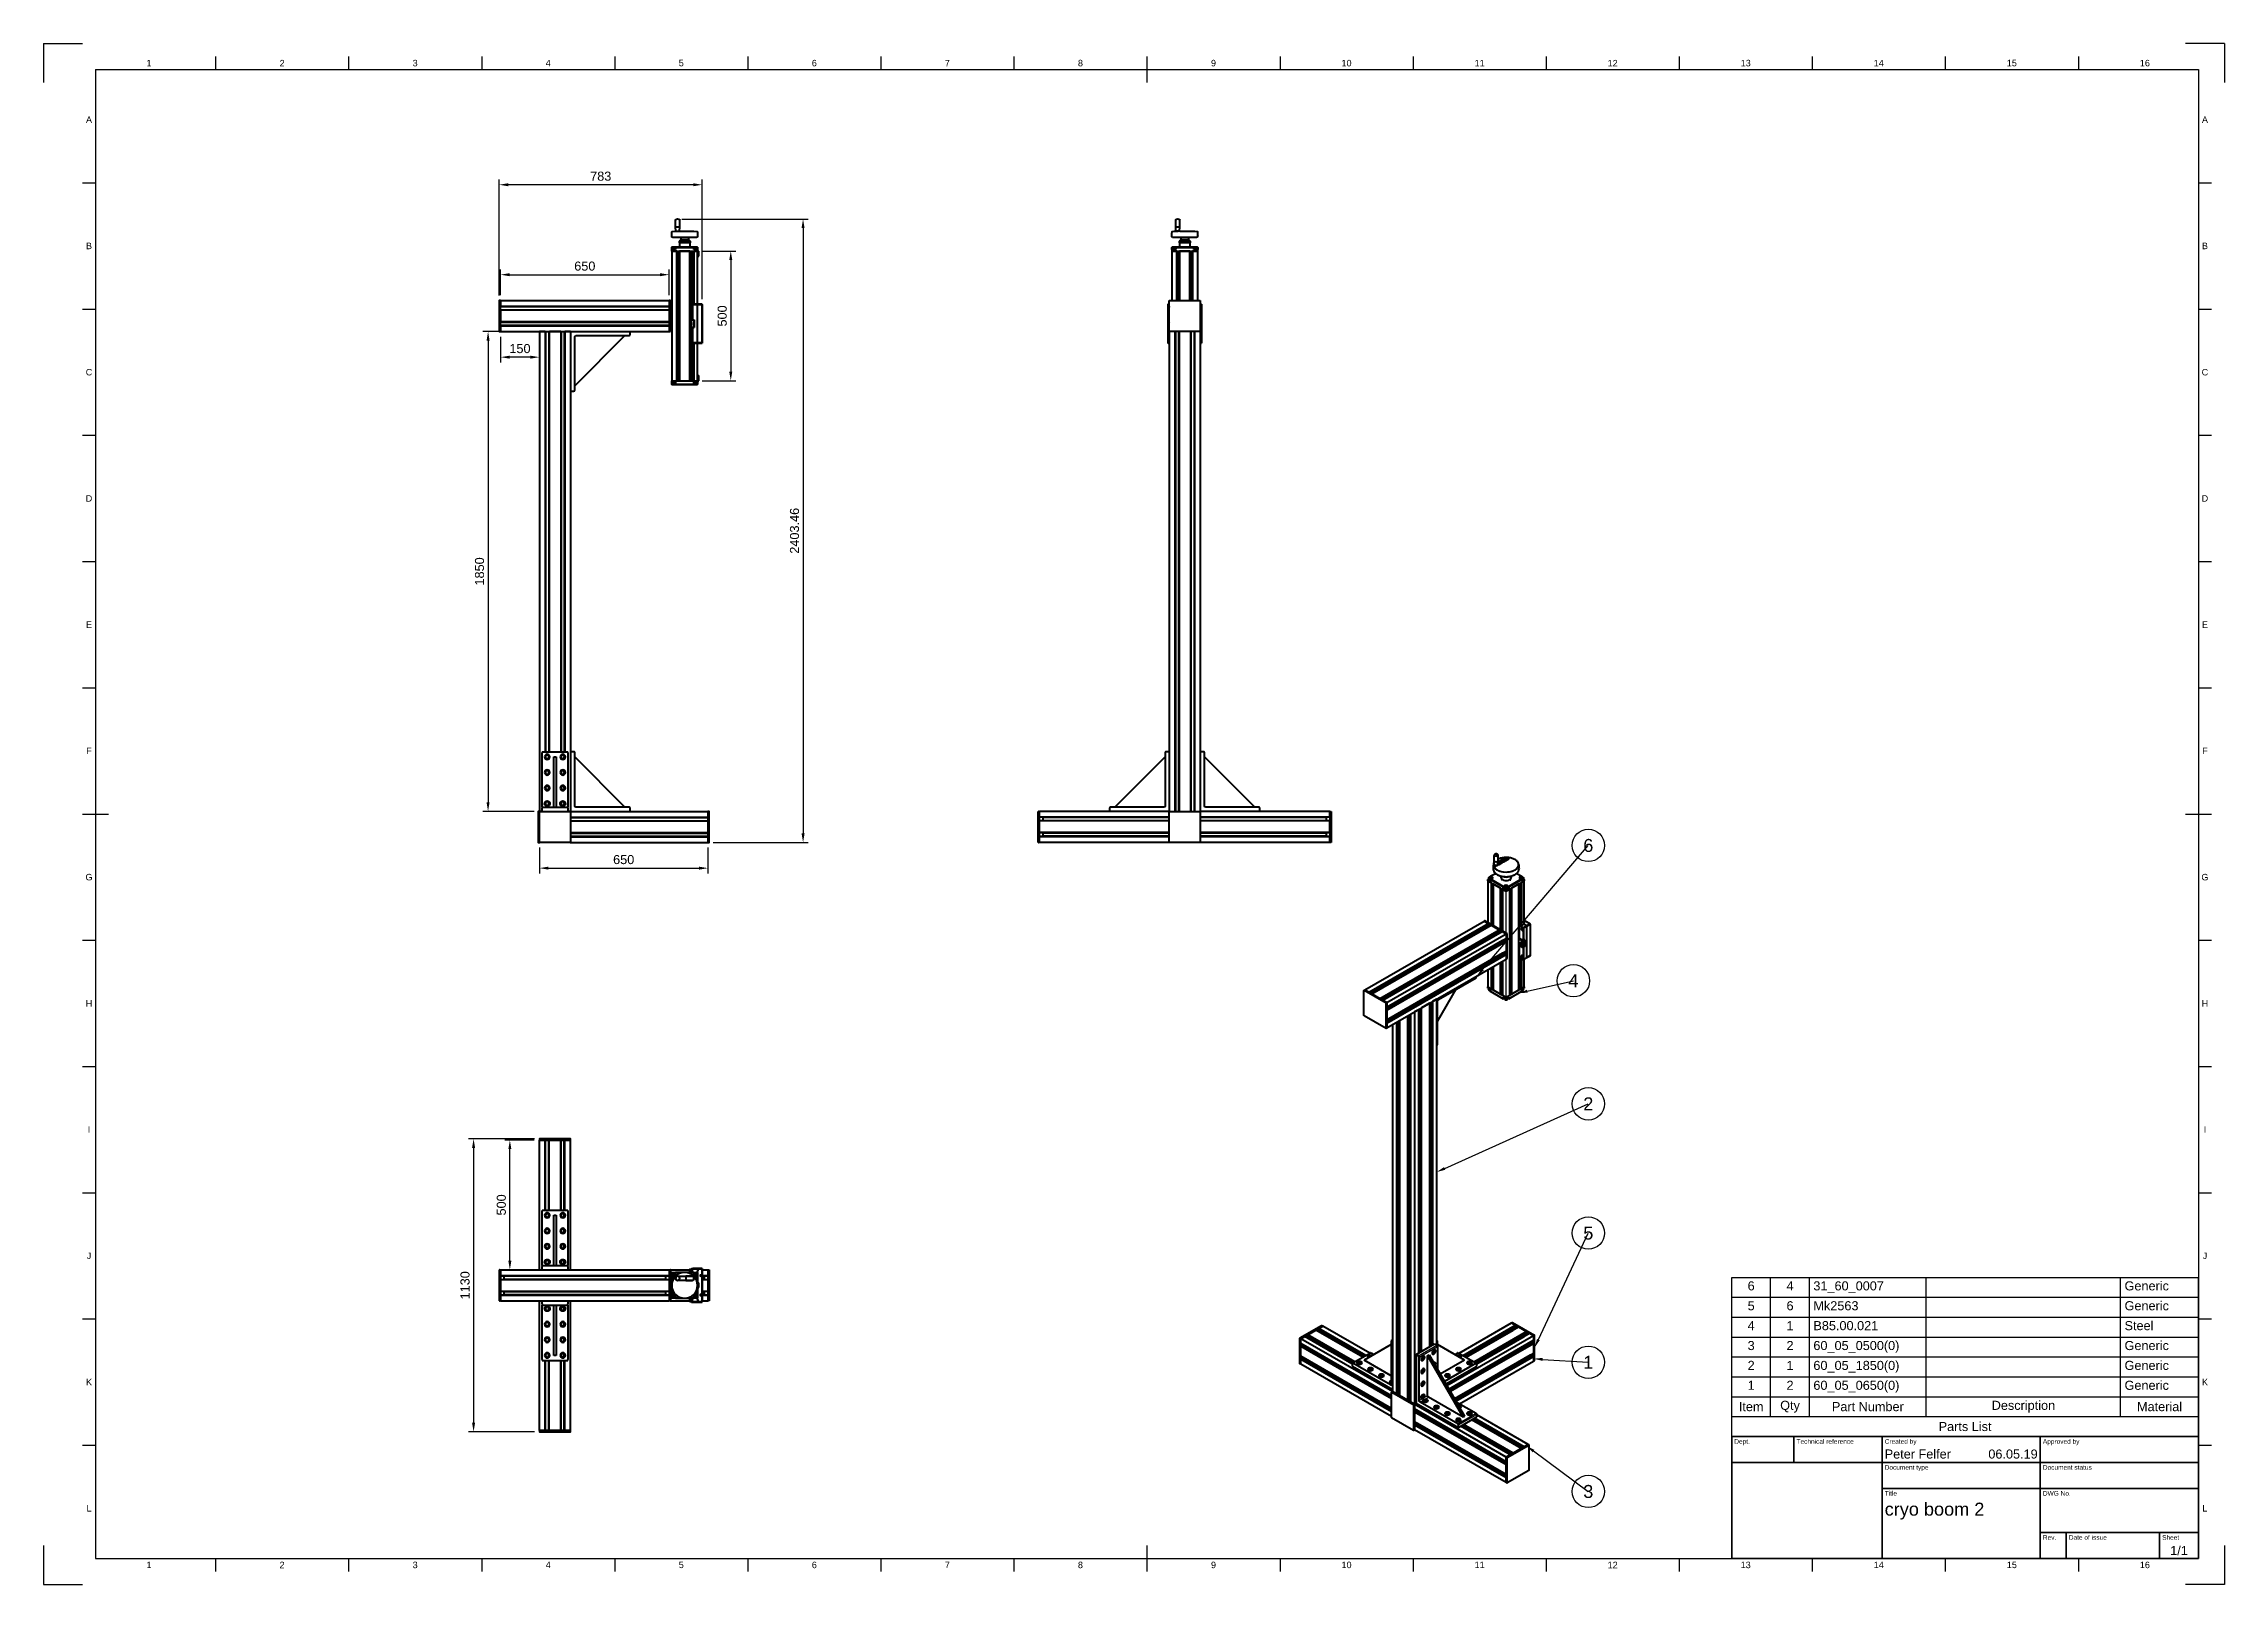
# Model space of a CAD drawing. Header units: millimetres. Extents: x 0 to 841, y 0 to 594.
import ezdxf
from ezdxf import colors
from ezdxf.entities.mleader import LeaderData, LeaderLine
from ezdxf.enums import TextEntityAlignment as Align
from ezdxf.math import Vec2, Vec3

# ---------------------------------------------------------------- set-up
doc = ezdxf.new("R2010")
doc.units = ezdxf.units.MM
doc.header["$LTSCALE"] = 0.75
for name, color, linetype, lineweight in [('Balloons', 7, 'Continuous', 25), ('Border', 7, 'Continuous', 25), ('FD_Dimensions', 7, 'Continuous', 25), ('Parts Lists', 7, 'Continuous', 25), ('TitleBlock', 7, 'Continuous', 35), ('Visible', 7, 'Continuous', 50), ('Visible Narrow', 7, 'Continuous', 25)]:
    doc.layers.add(name, color=color, linetype=linetype, lineweight=lineweight)
doc.styles.add('FusionTitle', font='')
doc.styles.get("Standard").update_dxf_attribs({"font": 'arial.ttf'})
doc.styles.get('FusionTitle').set_extended_font_data('Arial Unicode MS')
doc.dimstyles.new('Dim-ISO-25', dxfattribs={"dimtxt": 3.5, "dimasz": 3.5, "dimexe": 2, "dimexo": 2, "dimgap": 1.5, "dimtad": 1, "dimzin": 12, "dimdsep": 46, "dimtxsty": 'Standard', "dimcen": 0, "dimazin": 3, "dimtp": 0.1, "dimtm": 0.1, "dimtfac": 0.714, "dimtmove": 0, "dimatfit": 3, "dimfxl": 1, "dimtzin": 12, "dimarcsym": 0})

msp = doc.modelspace()

# ---------------------------------------------------------------- blocks, each defined once
blk = doc.blocks.new('ISO_TITLEBLOCK')
at = {"layer": 'TitleBlock'}
for p, q in [((0, 47), (-180, 47)), ((-180, 47), (-180, 0)), ((-156, 37), (-156, 47)), ((-122, 0), (-122, 47)), ((-61, 0), (-61, 47)), ((0, 0), (0, 47)), ((-180, 37), (0, 37)), ((-122, 27), (0, 27)), ((-61, 10), (0, 10)), ((-51, 0), (-51, 10)), ((-15, 0), (-15, 10)), ((-180, 0), (0, 0))]:
    blk.add_line(p, q, dxfattribs=at)
at = {"layer": 'TitleBlock', "style": 'FusionTitle'}
for s, p in [('Dept.', (-179, 46)), ('Technical reference', (-155, 46)), ('Created by', (-121, 46)), ('Approved by', (-60, 46)), ('Document type', (-121, 36)), ('Document status', (-60, 36)), ('Title', (-121, 26)), ('DWG No.', (-60, 26)), ('Rev.', (-60, 9)), ('Date of issue', (-50, 9)), ('Sheet', (-14, 9))]:
    blk.add_text(s, height=1.8, dxfattribs=at).set_placement(p, align=Align.TOP_LEFT)
for tag, p, height in [('TECHNICAL_REFERENCE', (-155, 38.5), 3.5), ('CREATED_BY', (-121, 38.5), 3.5), ('APPROVED_BY', (-60, 38.5), 3.5), ('DEPT', (-179, 38.5), 3.5), ('DOCUMENT_TYPE', (-121, 28.5), 3.5), ('DOCUMENT_STATUS', (-60, 28.5), 3.5), ('TITLE_1', (-121, 16.5), 5), ('TITLE_2', (-121, 9), 5), ('TITLE_3', (-121, 1.5), 5), ('DATE_OF_ISSUE', (-50, 1.5), 3.5)]:
    blk.add_attdef(tag, p, '', height=height, dxfattribs=at)
for tag, p in [('CREATED_DATE', (-62, 38.5)), ('APPROVED_DATE', (-1, 38.5))]:
    blk.add_attdef(tag, text='', height=3.5, dxfattribs=at).set_placement(p, align=Align.RIGHT)
for tag, height, p in [('DRAWING_NUMBER', 5, (-30.5, 16.6)), ('REV', 3.5, (-56, 3.1)), ('SHEET', 3.5, (-7.5, 3.1))]:
    blk.add_attdef(tag, text='', height=height, dxfattribs=at).set_placement(p, align=Align.MIDDLE)
blk = doc.blocks.new('ISO_A1_SHEET')
at = {"layer": 'Border'}
for p, q in [((0, 594), (15, 594)), ((0, 594), (0, 579)), ((66.3125, 589), (66.3125, 584)), ((117.625, 589), (117.625, 584)), ((168.9375, 589), (168.9375, 584)), ((220.25, 589), (220.25, 584)), ((271.5625, 589), (271.5625, 584)), ((322.875, 589), (322.875, 584)), ((374.1875, 589), (374.1875, 584)), ((425.5, 589), (425.5, 579)), ((476.8125, 589), (476.8125, 584)), ((528.125, 589), (528.125, 584)), ((579.4375, 589), (579.4375, 584)), ((630.75, 589), (630.75, 584)), ((682.0625, 589), (682.0625, 584)), ((733.375, 589), (733.375, 584)), ((784.6875, 589), (784.6875, 584)), ((841, 594), (826, 594)), ((841, 594), (841, 579)), ((20, 584), (831, 584)), ((20, 584), (20, 10)), ((831, 584), (831, 10)), ((15, 540.333333), (20, 540.333333)), ((831, 540.333333), (836, 540.333333)), ((15, 491.666666), (20, 491.666666)), ((831, 491.666666), (836, 491.666666)), ((15, 443), (20, 443)), ((831, 443), (836, 443)), ((15, 394.333333), (20, 394.333333)), ((831, 394.333333), (836, 394.333333)), ((15, 345.666667), (20, 345.666667)), ((831, 345.666667), (836, 345.666667)), ((15, 297), (25, 297)), ((826, 297), (836, 297)), ((15, 248.333333), (20, 248.333333)), ((831, 248.333333), (836, 248.333333)), ((15, 199.666667), (20, 199.666667)), ((831, 199.666667), (836, 199.666667)), ((15, 151), (20, 151)), ((831, 151), (836, 151)), ((15, 102.333334), (20, 102.333334)), ((831, 102.333334), (836, 102.333334)), ((15, 53.666667), (20, 53.666667)), ((831, 53.666667), (836, 53.666667)), ((0, 15), (0, 0)), ((20, 10), (831, 10)), ((66.3125, 10), (66.3125, 5)), ((117.625, 10), (117.625, 5)), ((168.9375, 10), (168.9375, 5)), ((220.25, 10), (220.25, 5)), ((271.5625, 10), (271.5625, 5)), ((322.875, 10), (322.875, 5)), ((374.1875, 10), (374.1875, 5)), ((425.5, 15), (425.5, 5)), ((476.8125, 10), (476.8125, 5)), ((528.125, 10), (528.125, 5)), ((579.4375, 10), (579.4375, 5)), ((630.75, 10), (630.75, 5)), ((682.0625, 10), (682.0625, 5)), ((733.375, 10), (733.375, 5)), ((784.6875, 10), (784.6875, 5)), ((841, 15), (841, 0)), ((0, 0), (15, 0)), ((841, 0), (826, 0))]:
    blk.add_line(p, q, dxfattribs=at)
at = {"layer": 'Border', "style": 'FusionTitle'}
for s, p in [('1', (40.65625, 586.5)), ('2', (91.96875, 586.5)), ('3', (143.28125, 586.5)), ('4', (194.59375, 586.5)), ('5', (245.90625, 586.5)), ('6', (297.21875, 586.5)), ('7', (348.53125, 586.5)), ('8', (399.84375, 586.5)), ('9', (451.15625, 586.5)), ('10', (502.46875, 586.5)), ('11', (553.78125, 586.5)), ('12', (605.09375, 586.5)), ('13', (656.40625, 586.5)), ('14', (707.71875, 586.5)), ('15', (759.03125, 586.5)), ('16', (810.34375, 586.5)), ('A', (17.5, 564.666666)), ('A', (833.5, 564.666666)), ('B', (17.5, 516)), ('B', (833.5, 516)), ('C', (17.5, 467.333333)), ('C', (833.5, 467.333333)), ('D', (17.5, 418.666667)), ('D', (833.5, 418.666667)), ('E', (17.5, 370)), ('E', (833.5, 370)), ('F', (17.5, 321.333333)), ('F', (833.5, 321.333333)), ('G', (17.5, 272.666667)), ('G', (833.5, 272.666667)), ('H', (17.5, 224)), ('H', (833.5, 224)), ('I', (17.5, 175.333334)), ('I', (833.5, 175.333334)), ('J', (17.5, 126.666667)), ('J', (833.5, 126.666667)), ('K', (17.5, 78)), ('K', (833.5, 78)), ('L', (17.5, 29.333334)), ('L', (833.5, 29.333334)), ('1', (40.65625, 7.5)), ('2', (91.96875, 7.5)), ('3', (143.28125, 7.5)), ('4', (194.59375, 7.5)), ('5', (245.90625, 7.5)), ('6', (297.21875, 7.5)), ('7', (348.53125, 7.5)), ('8', (399.84375, 7.5)), ('9', (451.15625, 7.5)), ('10', (502.46875, 7.5)), ('11', (553.78125, 7.5)), ('12', (605.09375, 7.5)), ('13', (656.40625, 7.5)), ('14', (707.71875, 7.5)), ('15', (759.03125, 7.5)), ('16', (810.34375, 7.5))]:
    blk.add_text(s, height=2.5, dxfattribs=at).set_placement(p, align=Align.MIDDLE)
blk = doc.blocks.new('*T7')
at = {"layer": 'Parts Lists', "color": 0, "linetype": 'ByBlock', "lineweight": -2, "transparency": 16777216}
for p, q in [((0, 61.333333), (180, 61.333333)), ((0, 0), (0, 61.333333)), ((15, 7.666667), (15, 61.333333)), ((30, 7.666667), (30, 61.333333)), ((75, 7.666667), (75, 61.333333)), ((150, 7.666667), (150, 61.333333)), ((180, 0), (180, 61.333333)), ((0, 53.666667), (180, 53.666667)), ((0, 46), (180, 46)), ((0, 38.333333), (180, 38.333333)), ((0, 30.666667), (180, 30.666667)), ((0, 23), (180, 23)), ((0, 15.333333), (180, 15.333333)), ((0, 7.666667), (180, 7.666667)), ((0, 0), (180, 0))]:
    blk.add_line(p, q, dxfattribs=at)
at = {"layer": 'Parts Lists', "color": 0, "transparency": 16777216, "char_height": 3.5}
for s, insert, width, attachment_point in [('6', (7.5, 59.833333), 12, 2), ('4', (22.5, 59.833333), 12, 2), ('31_60_0007', (31.5, 59.833333), 42, 1), ('Generic', (151.5, 59.833333), 27, 1), ('5', (7.5, 52.166667), 12, 2), ('6', (22.5, 52.166667), 12, 2), ('Mk2563', (31.5, 52.166667), 42, 1), ('Generic', (151.5, 52.166667), 27, 1), ('4', (7.5, 44.5), 12, 2), ('1', (22.5, 44.5), 12, 2), ('B85.00.021', (31.5, 44.5), 42, 1), ('Steel', (151.5, 44.5), 27, 1), ('3', (7.5, 36.833333), 12, 2), ('2', (22.5, 36.833333), 12, 2), ('60_05_0500(0)', (31.5, 36.833333), 42, 1), ('Generic', (151.5, 36.833333), 27, 1), ('2', (7.5, 29.166667), 12, 2), ('1', (22.5, 29.166667), 12, 2), ('60_05_1850(0)', (31.5, 29.166667), 42, 1), ('Generic', (151.5, 29.166667), 27, 1), ('1', (7.5, 21.5), 12, 2), ('2', (22.5, 21.5), 12, 2), ('60_05_0650(0)', (31.5, 21.5), 42, 1), ('Generic', (151.5, 21.5), 27, 1), ('Item', (7.5, 11.5), 12, 5), ('Qty', (22.5, 11.5), 12, 5), ('Part Number', (52.5, 11.5), 42, 5), ('Description', (112.5, 11.5), 72, 5), ('Material', (165, 11.5), 27, 5), ('Parts List', (90, 3.833333), 177, 5)]:
    blk.add_mtext(s, dxfattribs=dict(at, insert=insert, width=width, attachment_point=attachment_point))
blk = doc.blocks.new('ISO_BALLOON_CIRCULAR_50')
at = {"transparency": 16777216}
blk.add_circle((0, 0), 6.25, dxfattribs=at)
blk.add_attdef('ITEMID', text='', height=5, dxfattribs=at).set_placement((0, 0), align=Align.MIDDLE_CENTER)
blk = doc.blocks.new('*D18')
at = {"layer": 'Defpoints', "color": 0, "transparency": 16777216}
for p in [(179.805125, 171.297222), (191.204114, 171.297222), (191.204114, 121.297222)]:
    blk.add_point(p, dxfattribs=at)
at = {"layer": 'FD_Dimensions', "lineweight": -2, "transparency": 16777216}
for p, q in [((189.204114, 171.297222), (177.805125, 171.297222)), ((179.805125, 124.797222), (179.805125, 167.797222)), ((189.204114, 121.297222), (177.805125, 121.297222))]:
    blk.add_line(p, q, dxfattribs=at)
at = {"layer": 'FD_Dimensions', "transparency": 16777216}
for points in [[(179.221791, 167.797222), (180.388458, 167.797222), (179.805125, 171.297222)], [(179.221791, 124.797222), (180.388458, 124.797222), (179.805125, 121.297222)]]:
    blk.add_solid(points, dxfattribs=at)
at = {"layer": 'FD_Dimensions', "color": 0, "transparency": 16777216, "insert": (176.518119, 146.297222), "char_height": 3.5, "attachment_point": 5, "rotation": 90}
blk.add_mtext('500', dxfattribs=at)
blk = doc.blocks.new('*D19')
at = {"layer": 'Defpoints', "color": 0, "transparency": 16777216}
for p in [(191.204114, 286.022407), (256.204114, 286.022407), (256.204114, 276.122912)]:
    blk.add_point(p, dxfattribs=at)
at = {"layer": 'FD_Dimensions', "lineweight": -2, "transparency": 16777216}
for p, q in [((191.204114, 284.022407), (191.204114, 274.122912)), ((256.204114, 284.022407), (256.204114, 274.122912)), ((194.704114, 276.122912), (252.704114, 276.122912))]:
    blk.add_line(p, q, dxfattribs=at)
at = {"layer": 'FD_Dimensions', "transparency": 16777216}
for points in [[(194.704114, 276.706245), (194.704114, 275.539579), (191.204114, 276.122912)], [(252.704114, 276.706245), (252.704114, 275.539579), (256.204114, 276.122912)]]:
    blk.add_solid(points, dxfattribs=at)
at = {"layer": 'FD_Dimensions', "color": 0, "transparency": 16777216, "insert": (223.704114, 279.409918), "char_height": 3.5, "attachment_point": 5}
blk.add_mtext('650', dxfattribs=at)
blk = doc.blocks.new('*D20')
at = {"layer": 'Defpoints', "color": 0, "transparency": 16777216}
for p in [(241.204114, 504.921902), (176.204114, 495.022407), (241.204114, 495.022407)]:
    blk.add_point(p, dxfattribs=at)
at = {"layer": 'FD_Dimensions', "lineweight": -2, "transparency": 16777216}
for p, q in [((176.204114, 497.022407), (176.204114, 506.921902)), ((179.704114, 504.921902), (237.704114, 504.921902)), ((241.204114, 497.022407), (241.204114, 506.921902))]:
    blk.add_line(p, q, dxfattribs=at)
at = {"layer": 'FD_Dimensions', "transparency": 16777216}
for points in [[(179.704114, 505.505235), (179.704114, 504.338569), (176.204114, 504.921902)], [(237.704114, 505.505235), (237.704114, 504.338569), (241.204114, 504.921902)]]:
    blk.add_solid(points, dxfattribs=at)
at = {"layer": 'FD_Dimensions', "color": 0, "transparency": 16777216, "insert": (208.704114, 508.208907), "char_height": 3.5, "attachment_point": 5}
blk.add_mtext('650', dxfattribs=at)
blk = doc.blocks.new('*D21')
at = {"layer": 'Defpoints', "color": 0, "transparency": 16777216}
for p in [(191.204114, 483.022407), (171.405125, 298.022407), (191.204114, 298.022407)]:
    blk.add_point(p, dxfattribs=at)
at = {"layer": 'FD_Dimensions', "lineweight": -2, "transparency": 16777216}
for p, q in [((189.204114, 483.022407), (169.405125, 483.022407)), ((171.405125, 479.522407), (171.405125, 301.522407)), ((189.204114, 298.022407), (169.405125, 298.022407))]:
    blk.add_line(p, q, dxfattribs=at)
at = {"layer": 'FD_Dimensions', "transparency": 16777216}
for points in [[(170.821791, 479.522407), (171.988458, 479.522407), (171.405125, 483.022407)], [(170.821791, 301.522407), (171.988458, 301.522407), (171.405125, 298.022407)]]:
    blk.add_solid(points, dxfattribs=at)
at = {"layer": 'FD_Dimensions', "color": 0, "transparency": 16777216, "insert": (168.118119, 390.522407), "char_height": 3.5, "attachment_point": 5, "rotation": 90}
blk.add_mtext('1850', dxfattribs=at)
blk = doc.blocks.new('*D22')
at = {"layer": 'Defpoints', "color": 0, "transparency": 16777216}
for p in [(252.004114, 514.022407), (252.004114, 464.022407), (264.997201, 464.022407)]:
    blk.add_point(p, dxfattribs=at)
at = {"layer": 'FD_Dimensions', "lineweight": -2, "transparency": 16777216}
for p, q in [((254.004114, 514.022407), (266.997201, 514.022407)), ((264.997201, 510.522407), (264.997201, 467.522407)), ((254.004114, 464.022407), (266.997201, 464.022407))]:
    blk.add_line(p, q, dxfattribs=at)
at = {"layer": 'FD_Dimensions', "transparency": 16777216}
for points in [[(264.413868, 510.522407), (265.580535, 510.522407), (264.997201, 514.022407)], [(264.413868, 467.522407), (265.580535, 467.522407), (264.997201, 464.022407)]]:
    blk.add_solid(points, dxfattribs=at)
at = {"layer": 'FD_Dimensions', "color": 0, "transparency": 16777216, "insert": (261.710196, 489.022407), "char_height": 3.5, "attachment_point": 5, "rotation": 90}
blk.add_mtext('500', dxfattribs=at)
blk = doc.blocks.new('*D23')
at = {"layer": 'Defpoints', "color": 0, "transparency": 16777216}
for p in [(176.204114, 483.022407), (176.204114, 473.122912), (191.204114, 470.028483)]:
    blk.add_point(p, dxfattribs=at)
at = {"layer": 'FD_Dimensions', "lineweight": -2, "transparency": 16777216}
for p, q in [((176.204114, 481.022407), (176.204114, 471.122912)), ((187.704114, 473.122912), (179.704114, 473.122912)), ((191.204114, 472.028483), (191.204114, 475.122912))]:
    blk.add_line(p, q, dxfattribs=at)
at = {"layer": 'FD_Dimensions', "transparency": 16777216}
for points in [[(179.704114, 473.706245), (179.704114, 472.539579), (176.204114, 473.122912)], [(187.704114, 473.706245), (187.704114, 472.539579), (191.204114, 473.122912)]]:
    blk.add_solid(points, dxfattribs=at)
at = {"layer": 'FD_Dimensions', "color": 0, "transparency": 16777216, "insert": (183.704114, 476.409918), "char_height": 3.5, "attachment_point": 5}
blk.add_mtext('150', dxfattribs=at)
blk = doc.blocks.new('*D24')
at = {"layer": 'Defpoints', "color": 0, "transparency": 16777216}
for p in [(175.704114, 539.591047), (175.704114, 494.922407), (254.004114, 493.422407)]:
    blk.add_point(p, dxfattribs=at)
at = {"layer": 'FD_Dimensions', "lineweight": -2, "transparency": 16777216}
for p, q in [((175.704114, 496.922407), (175.704114, 541.591047)), ((250.504114, 539.591047), (179.204114, 539.591047)), ((254.004114, 495.422407), (254.004114, 541.591047))]:
    blk.add_line(p, q, dxfattribs=at)
at = {"layer": 'FD_Dimensions', "transparency": 16777216}
for points in [[(179.204114, 540.174381), (179.204114, 539.007714), (175.704114, 539.591047)], [(250.504114, 540.174381), (250.504114, 539.007714), (254.004114, 539.591047)]]:
    blk.add_solid(points, dxfattribs=at)
at = {"layer": 'FD_Dimensions', "color": 0, "transparency": 16777216, "insert": (214.854114, 542.879246), "char_height": 3.5, "attachment_point": 5}
blk.add_mtext('783', dxfattribs=at)
blk = doc.blocks.new('*D25')
at = {"layer": 'Defpoints', "color": 0, "transparency": 16777216}
for p in [(244.06612, 526.368425), (256.204114, 286.022407), (292.879223, 286.022407)]:
    blk.add_point(p, dxfattribs=at)
at = {"layer": 'FD_Dimensions', "lineweight": -2, "transparency": 16777216}
for p, q in [((246.06612, 526.368425), (294.879223, 526.368425)), ((292.879223, 522.868425), (292.879223, 289.522407)), ((258.204114, 286.022407), (294.879223, 286.022407))]:
    blk.add_line(p, q, dxfattribs=at)
at = {"layer": 'FD_Dimensions', "transparency": 16777216}
for points in [[(292.29589, 522.868425), (293.462556, 522.868425), (292.879223, 526.368425)], [(292.29589, 289.522407), (293.462556, 289.522407), (292.879223, 286.022407)]]:
    blk.add_solid(points, dxfattribs=at)
at = {"layer": 'FD_Dimensions', "color": 0, "transparency": 16777216, "insert": (289.591024, 406.195416), "char_height": 3.5, "attachment_point": 5, "rotation": 90}
blk.add_mtext('2403.46', dxfattribs=at)
blk = doc.blocks.new('*D26')
at = {"layer": 'Defpoints', "color": 0, "transparency": 16777216}
for p in [(191.304114, 171.797222), (165.81773, 58.797222), (191.304114, 58.797222)]:
    blk.add_point(p, dxfattribs=at)
at = {"layer": 'FD_Dimensions', "lineweight": -2, "transparency": 16777216}
for p, q in [((189.304114, 171.797222), (163.81773, 171.797222)), ((165.81773, 168.297222), (165.81773, 62.297222)), ((189.304114, 58.797222), (163.81773, 58.797222))]:
    blk.add_line(p, q, dxfattribs=at)
at = {"layer": 'FD_Dimensions', "transparency": 16777216}
for points in [[(165.234397, 168.297222), (166.401064, 168.297222), (165.81773, 171.797222)], [(165.234397, 62.297222), (166.401064, 62.297222), (165.81773, 58.797222)]]:
    blk.add_solid(points, dxfattribs=at)
at = {"layer": 'FD_Dimensions', "color": 0, "transparency": 16777216, "insert": (162.529531, 115.297222), "char_height": 3.5, "attachment_point": 5, "rotation": 90}
blk.add_mtext('1130', dxfattribs=at)

# ---------------------------------------------------------------- dimensions: what is measured, and where the dimension line sits
at = {"layer": 'FD_Dimensions'}
for base, p1, p2, angle, picture, middle in [((175.7041, 539.591), (254.0041, 493.4224), (175.7041, 494.9224), 180, '*D24', (214.8541, 542.8792)), ((292.8792, 286.0224), (244.0661, 526.3684), (256.2041, 286.0224), 90, '*D25', (289.591, 406.1954)), ((165.8177, 58.7972), (191.3041, 171.7972), (191.3041, 58.7972), 270, '*D26', (162.5295, 115.2972))]:
    dim = msp.add_linear_dim(base=base, p1=p1, p2=p2, angle=angle, dimstyle='Dim-ISO-25', override={"dimlfac": 10, "dimclrd": 256, "dimclre": 256}, dxfattribs=at)
    dim.commit()
    dim.dimension.update_dxf_attribs({"geometry": picture, "text_midpoint": middle})
for p1, p2, distance, picture, middle in [((252.0041, 514.0224), (252.0041, 464.0224), 12.9931, '*D22', (261.7102, 489.0224)), ((176.2041, 495.0224), (241.2041, 495.0224), 9.8995, '*D20', (208.7041, 508.2089)), ((191.2041, 483.0224), (191.2041, 298.0224), -19.799, '*D21', (168.1181, 390.5224)), ((191.2041, 286.0224), (256.2041, 286.0224), -9.8995, '*D19', (223.7041, 279.4099)), ((191.2041, 121.2972), (191.2041, 171.2972), 11.399, '*D18', (176.5181, 146.2972))]:
    dim = msp.add_aligned_dim(p1=p1, p2=p2, distance=distance, dimstyle='Dim-ISO-25', override={"dimlfac": 10, "dimclrd": 256, "dimclre": 256}, dxfattribs=at)
    dim.commit()
    dim.dimension.update_dxf_attribs({"geometry": picture, "text_midpoint": middle})
dim = msp.add_linear_dim(base=(176.2041, 473.1229), p1=(191.2041, 470.0285), p2=(176.2041, 483.0224), dimstyle='Dim-ISO-25', override={"dimlfac": 10, "dimclrd": 256, "dimclre": 256}, dxfattribs=at)
dim.commit()
dim.dimension.update_dxf_attribs({"geometry": '*D23', "text_midpoint": (183.7041, 476.4099)})

# ---------------------------------------------------------------- linework, layer by layer
at = {"layer": 'Visible'}
for p, q in [((243.6911, 523.4224), (243.6911, 525.8843)), ((243.7831, 521.6656), (243.6911, 523.4224)), ((243.6911, 523.4224), (245.2911, 523.4224)), ((245.2007, 521.6964), (245.2911, 523.4224)), ((245.2911, 523.4224), (245.2911, 525.8843)), ((242.2041, 515.4224), (242.3041, 515.5224)), ((242.2041, 515.4224), (242.3041, 515.4224)), ((242.2041, 514.6224), (242.2041, 515.4224)), ((242.2041, 514.6224), (242.2041, 514.0224)), ((242.3041, 514.6224), (242.2041, 514.6224)), ((242.2041, 514.0224), (242.2041, 464.0224)), ((242.2041, 514.0224), (242.3041, 514.0224)), ((242.9541, 515.5224), (242.3041, 515.5224)), ((242.3041, 515.4224), (242.3041, 514.7024)), ((242.3041, 514.7024), (242.3041, 514.6224)), ((242.3041, 514.7024), (243.6041, 514.7024)), ((242.3041, 514.7024), (243.6041, 514.7024)), ((242.3041, 514.0224), (242.3041, 514.6224)), ((243.7041, 514.6224), (242.3041, 514.6224)), ((242.3041, 514.0224), (252.1041, 514.0224)), ((244.1991, 514.0224), (242.3041, 514.0224)), ((242.3841, 515.5024), (243.5241, 515.5024)), ((251.8894, 519.3124), (242.5188, 519.3124)), ((243.8041, 515.5224), (242.9541, 515.5224)), ((243.6041, 515.4224), (243.6041, 514.7024)), ((243.6041, 515.4224), (243.7041, 515.4224)), ((243.6041, 514.7024), (243.6041, 514.6224)), ((243.8041, 515.5224), (243.7041, 515.4224)), ((243.7041, 515.4224), (243.7041, 514.6224)), ((243.7041, 515.4224), (250.7041, 515.4224)), ((250.6041, 515.5224), (243.8041, 515.5224)), ((244.1991, 464.0224), (244.1991, 514.0224)), ((244.2041, 464.0224), (244.2041, 514.0224)), ((244.4041, 464.0224), (244.4041, 514.0224)), ((245.0041, 514.0224), (245.0041, 464.0224)), ((245.2041, 517.9474), (245.0541, 517.8974)), ((245.0541, 517.8974), (245.0541, 517.2274)), ((249.3541, 517.8974), (245.0541, 517.8974)), ((245.2041, 517.1774), (245.0541, 517.2274)), ((249.3541, 517.2274), (245.0541, 517.2274)), ((249.2041, 517.9474), (245.2041, 517.9474)), ((245.2041, 517.1774), (245.2041, 515.5774)), ((249.2041, 517.1774), (245.2041, 517.1774)), ((249.2041, 515.5774), (245.2041, 515.5774)), ((245.2041, 464.0224), (245.2041, 514.0224)), ((245.2091, 514.0224), (245.2091, 464.0224)), ((249.1991, 514.0224), (245.2091, 514.0224)), ((245.4541, 518.2624), (245.4541, 517.9674)), ((245.4541, 518.2624), (248.9541, 518.2624)), ((245.4541, 517.9674), (248.9541, 517.9674)), ((245.4541, 515.5624), (245.4541, 515.5774)), ((248.9541, 515.5624), (245.4541, 515.5624)), ((245.6041, 517.9674), (245.6041, 517.9474)), ((245.7041, 519.3124), (245.7041, 518.3324)), ((248.7041, 518.3324), (245.7041, 518.3324)), ((246.1041, 518.3324), (246.1041, 518.3124)), ((248.3041, 518.3124), (246.1041, 518.3124)), ((246.4041, 515.5624), (246.3641, 515.5224)), ((246.4041, 518.2624), (246.4041, 518.3124)), ((248.0041, 518.2624), (248.0041, 518.3124)), ((248.0041, 515.5624), (248.0441, 515.5224)), ((248.3041, 518.3324), (248.3041, 518.3124)), ((248.7041, 519.3124), (248.7041, 518.3324)), ((248.8041, 517.9674), (248.8041, 517.9474)), ((248.9541, 518.2624), (248.9541, 517.9674)), ((248.9541, 515.5624), (248.9541, 515.5774)), ((249.1991, 486.5192), (249.1991, 514.0224)), ((249.2041, 517.9474), (249.3541, 517.8974)), ((249.2041, 517.1774), (249.3541, 517.2274)), ((249.2041, 517.1774), (249.2041, 515.5774)), ((249.2041, 486.5206), (249.2041, 514.0224)), ((249.3541, 517.8974), (249.3541, 517.2274)), ((249.4041, 486.5224), (249.4041, 514.0224)), ((250.0041, 514.0224), (250.0041, 487.5224)), ((250.2041, 493.5224), (250.2041, 514.0224)), ((250.7041, 515.4224), (250.6041, 515.5224)), ((251.4541, 515.5224), (250.6041, 515.5224)), ((250.7041, 514.6224), (250.7041, 515.4224)), ((250.7041, 515.4224), (250.8041, 515.4224)), ((252.1041, 514.6224), (250.7041, 514.6224)), ((250.8041, 515.4224), (250.8041, 514.7024)), ((250.8041, 514.7024), (250.8041, 514.6224)), ((250.8041, 514.7024), (252.1041, 514.7024)), ((250.8041, 514.7024), (252.1041, 514.7024)), ((250.8041, 514.0224), (250.8041, 493.5224)), ((250.8841, 515.5024), (252.0241, 515.5024)), ((250.9041, 493.5224), (250.9041, 514.0224)), ((252.1041, 515.5224), (251.4541, 515.5224)), ((252.0041, 514.0224), (252.0041, 493.5224)), ((252.1041, 515.5224), (252.2041, 515.4224)), ((252.1041, 515.4224), (252.2041, 515.4224)), ((252.1041, 515.4224), (252.1041, 514.7024)), ((252.1041, 514.7024), (252.1041, 514.6224)), ((252.1041, 514.6224), (252.1041, 514.0224)), ((252.2041, 514.6224), (252.1041, 514.6224)), ((252.1041, 514.0224), (252.2041, 514.0224)), ((252.1041, 493.5224), (252.1041, 514.0224)), ((252.1741, 512.0224), (252.1741, 514.0224)), ((252.2041, 515.4224), (252.2041, 514.6224)), ((252.2041, 514.0224), (252.2041, 514.6224)), ((252.2041, 514.0224), (252.6241, 514.0224)), ((252.6241, 512.0224), (252.6241, 514.0224)), ((252.1041, 512.0224), (252.1741, 512.0224)), ((252.1741, 512.0224), (252.6241, 512.0224)), ((175.7041, 494.9224), (175.7041, 483.1224)), ((176.2041, 495.0224), (175.8041, 495.0224)), ((176.2041, 495.0224), (241.2041, 495.0224)), ((176.2041, 495.0224), (176.2041, 492.8274)), ((176.2041, 483.0224), (176.2041, 495.0224)), ((176.2041, 492.8274), (241.2041, 492.8274)), ((176.2041, 492.7274), (241.2041, 492.7274)), ((176.2041, 492.6224), (241.2041, 492.6224)), ((176.2041, 491.4224), (241.2041, 491.4224)), ((176.2041, 491.3174), (241.2041, 491.3174)), ((176.2041, 491.1967), (176.2041, 486.8274)), ((241.2041, 495.0224), (241.2041, 492.8274)), ((241.6041, 495.0224), (241.2041, 495.0224)), ((241.2041, 495.0224), (241.2041, 483.0224)), ((241.2041, 491.1967), (241.2041, 486.8274)), ((241.7041, 483.1224), (241.7041, 494.9224)), ((250.2041, 493.5224), (250.2041, 487.5474)), ((250.3041, 493.4224), (250.2041, 493.5224)), ((252.1041, 493.5224), (250.2041, 493.5224)), ((250.3041, 493.4224), (252.1041, 493.4224)), ((250.3041, 487.5474), (250.3041, 493.4224)), ((252.1041, 493.4224), (252.1041, 493.5224)), ((253.9041, 493.5224), (252.1041, 493.5224)), ((252.1041, 493.5224), (252.1041, 493.4224)), ((252.1041, 478.6224), (252.1041, 493.4224)), ((252.1041, 478.6224), (252.1041, 493.4224)), ((252.1041, 493.4224), (253.9041, 493.4224)), ((253.9041, 493.4224), (253.9041, 493.5224)), ((254.0041, 493.4224), (253.9041, 493.5224)), ((253.9041, 493.4224), (253.9041, 478.6224)), ((253.9041, 493.4224), (254.0041, 493.4224)), ((254.0041, 478.6224), (254.0041, 493.4224)), ((175.8041, 483.0224), (176.2041, 483.0224)), ((176.2041, 486.8274), (241.2041, 486.8274)), ((176.2041, 486.7274), (241.2041, 486.7274)), ((176.2041, 486.6224), (241.2041, 486.6224)), ((176.2041, 485.4224), (241.2041, 485.4224)), ((176.2041, 485.3174), (241.2041, 485.3174)), ((176.2041, 485.2174), (241.2041, 485.2174)), ((176.2041, 485.2174), (176.2041, 483.0224)), ((176.2041, 483.0224), (241.2041, 483.0224)), ((193.3991, 483.0224), (191.2041, 483.0224)), ((191.2041, 483.0224), (191.2041, 298.0224)), ((193.3991, 483.0224), (193.3991, 321.0224)), ((193.4991, 483.0224), (193.4991, 321.0224)), ((193.6041, 483.0224), (193.6041, 321.0224)), ((194.8041, 483.0224), (194.8041, 321.0224)), ((194.9091, 483.0224), (194.9091, 321.0224)), ((199.3991, 483.0224), (195.0298, 483.0224)), ((199.3991, 483.0224), (199.3991, 321.0224)), ((199.4991, 483.0224), (199.4991, 321.0224)), ((199.6041, 483.0224), (199.6041, 321.0224)), ((200.8041, 483.0224), (200.8041, 321.0224)), ((200.9091, 483.0224), (200.9091, 321.0224)), ((203.2041, 483.0224), (201.0091, 483.0224)), ((201.0091, 483.0224), (201.0091, 321.0224)), ((203.2041, 483.0224), (203.2041, 298.0224)), ((204.8041, 462.0224), (224.2041, 481.4224)), ((204.8041, 460.4224), (204.8041, 480.9224)), ((205.3041, 481.4224), (225.8041, 481.4224)), ((226.2041, 481.8224), (226.2041, 483.0224)), ((241.2041, 485.2174), (241.2041, 483.0224)), ((241.2041, 483.0224), (241.6041, 483.0224)), ((249.1585, 485.5824), (249.1585, 486.4624)), ((249.1991, 464.0224), (249.1991, 485.5256)), ((249.2041, 464.0224), (249.2041, 485.5242)), ((249.2185, 486.5224), (249.7585, 486.5224)), ((249.2185, 485.5224), (249.7585, 485.5224)), ((249.4041, 464.0224), (249.4041, 485.5224)), ((249.8285, 486.5224), (249.7585, 486.5224)), ((249.7585, 485.5224), (249.7585, 486.5224)), ((249.7585, 486.5224), (249.7585, 485.5224)), ((249.8285, 485.5224), (249.7585, 485.5224)), ((249.7747, 487.5224), (249.7747, 486.5224)), ((249.8547, 487.5224), (249.7747, 487.5224)), ((249.7747, 485.5224), (249.7747, 484.5224)), ((249.7747, 484.5224), (249.8547, 484.5224)), ((249.8285, 486.5224), (249.8285, 485.5224)), ((249.8285, 486.3224), (249.835, 486.3224)), ((249.8285, 485.7224), (249.835, 485.7224)), ((249.8547, 484.5224), (249.8547, 487.5224)), ((249.8547, 487.5224), (250.8541, 487.5224)), ((249.8547, 484.5224), (250.8541, 484.5224)), ((250.0041, 484.5224), (250.0041, 464.0224)), ((250.2041, 487.5474), (250.3041, 487.5474)), ((250.2041, 487.5224), (250.2041, 487.5474)), ((250.2041, 484.4974), (250.2041, 484.5224)), ((250.2041, 484.4974), (250.2041, 478.5224)), ((250.3041, 484.4974), (250.2041, 484.4974)), ((250.3041, 487.5474), (250.8541, 487.5474)), ((250.3041, 478.6224), (250.3041, 484.4974)), ((250.8541, 484.4974), (250.3041, 484.4974)), ((250.8041, 487.5474), (250.8041, 487.5224)), ((250.8041, 484.5224), (250.8041, 484.4974)), ((250.8541, 487.5474), (250.8541, 484.4974)), ((250.8541, 484.5224), (250.8541, 487.5224)), ((250.2041, 478.5224), (250.3041, 478.6224)), ((250.2041, 478.5224), (252.1041, 478.5224)), ((250.2041, 464.0224), (250.2041, 478.5224)), ((252.1041, 478.6224), (250.3041, 478.6224)), ((250.8041, 478.5224), (250.8041, 464.0224)), ((250.9041, 464.0224), (250.9041, 478.5224)), ((252.0041, 478.5224), (252.0041, 464.0224)), ((252.1041, 478.5224), (252.1041, 478.6224)), ((253.9041, 478.6224), (252.1041, 478.6224)), ((252.1041, 478.6224), (252.1041, 478.5224)), ((252.1041, 478.5224), (253.9041, 478.5224)), ((252.1041, 464.0224), (252.1041, 478.5224)), ((253.9041, 478.6224), (253.9041, 478.5224)), ((253.9041, 478.6224), (254.0041, 478.6224)), ((253.9041, 478.5224), (254.0041, 478.6224)), ((242.2041, 464.0224), (242.2041, 463.4224)), ((242.3041, 464.0224), (242.2041, 464.0224)), ((242.2041, 462.6224), (242.2041, 463.4224)), ((242.2041, 463.4224), (242.3041, 463.4224)), ((242.3041, 462.6224), (242.2041, 462.6224)), ((242.3041, 462.5224), (242.2041, 462.6224)), ((242.3041, 463.4224), (242.3041, 464.0224)), ((242.3041, 464.0224), (252.1041, 464.0224)), ((242.3041, 464.0224), (244.1991, 464.0224)), ((242.3041, 463.3424), (242.3041, 463.4224)), ((242.3041, 463.4224), (243.7041, 463.4224)), ((242.3041, 462.6224), (242.3041, 463.3424)), ((243.6041, 463.3424), (242.3041, 463.3424)), ((243.6041, 463.3424), (242.3041, 463.3424)), ((243.6041, 463.3424), (243.6041, 463.4224)), ((243.6041, 462.6224), (243.6041, 463.3424)), ((243.7041, 462.6224), (243.6041, 462.6224)), ((243.7041, 463.4224), (243.7041, 462.6224)), ((243.7041, 462.6224), (243.8041, 462.5224)), ((250.7041, 462.6224), (243.7041, 462.6224)), ((245.2091, 464.0224), (249.1991, 464.0224)), ((250.6041, 462.5224), (250.7041, 462.6224)), ((250.7041, 463.4224), (252.1041, 463.4224)), ((250.7041, 462.6224), (250.7041, 463.4224)), ((250.8041, 462.6224), (250.7041, 462.6224)), ((250.8041, 463.3424), (250.8041, 463.4224)), ((250.8041, 462.6224), (250.8041, 463.3424)), ((252.1041, 463.3424), (250.8041, 463.3424)), ((252.1041, 463.3424), (250.8041, 463.3424)), ((252.1741, 466.0224), (252.1041, 466.0224)), ((252.1041, 464.0224), (252.1041, 463.4224)), ((252.2041, 464.0224), (252.1041, 464.0224)), ((252.1041, 463.3424), (252.1041, 463.4224)), ((252.1041, 463.4224), (252.2041, 463.4224)), ((252.1041, 462.6224), (252.1041, 463.3424)), ((252.2041, 462.6224), (252.1041, 462.6224)), ((252.2041, 462.6224), (252.1041, 462.5224)), ((252.1741, 466.0224), (252.6241, 466.0224)), ((252.1741, 464.0224), (252.1741, 466.0224)), ((252.2041, 464.0224), (252.6241, 464.0224)), ((252.2041, 463.4224), (252.2041, 464.0224)), ((252.2041, 463.4224), (252.2041, 462.6224)), ((252.6241, 464.0224), (252.6241, 466.0224)), ((203.2041, 460.0224), (204.4041, 460.0224)), ((242.3041, 462.5224), (242.9541, 462.5224)), ((243.5241, 462.5424), (242.3841, 462.5424)), ((242.9541, 462.5224), (243.8041, 462.5224)), ((243.8041, 462.5224), (250.6041, 462.5224)), ((250.6041, 462.5224), (251.4541, 462.5224)), ((252.0241, 462.5424), (250.8841, 462.5424)), ((251.4541, 462.5224), (252.1041, 462.5224)), ((192.2041, 321.0224), (202.2041, 321.0224)), ((192.2041, 321.0224), (192.2041, 320.6224)), ((192.2041, 300.1224), (192.2041, 320.6224)), ((202.2041, 320.6224), (202.2041, 321.0224)), ((202.2041, 320.6224), (202.2041, 300.1224)), ((204.4041, 321.0224), (203.2041, 321.0224)), ((204.8041, 300.1224), (204.8041, 320.6224)), ((193.6041, 319.3316), (193.6041, 318.7132)), ((193.6041, 313.3316), (193.6041, 312.7132)), ((194.8041, 319.3316), (194.8041, 318.7132)), ((194.8041, 313.3316), (194.8041, 312.7132)), ((196.8041, 299.6224), (196.8041, 319.0224)), ((196.8041, 319.0224), (197.6041, 319.0224)), ((197.6041, 319.0224), (197.6041, 299.6224)), ((199.6041, 319.3316), (199.6041, 318.7132)), ((199.6041, 313.3316), (199.6041, 312.7132)), ((200.8041, 319.3316), (200.8041, 318.7132)), ((200.8041, 313.3316), (200.8041, 312.7132)), ((224.2041, 299.6224), (204.8041, 319.0224)), ((193.6041, 307.3316), (193.6041, 306.7132)), ((194.8041, 307.3316), (194.8041, 306.7132)), ((199.6041, 307.3316), (199.6041, 306.7132)), ((200.8041, 307.3316), (200.8041, 306.7132)), ((190.7041, 297.9224), (190.7041, 286.1224)), ((191.2041, 298.0224), (190.8041, 298.0224)), ((192.2041, 298.0224), (191.2041, 298.0224)), ((191.2041, 298.0224), (192.2041, 298.0224)), ((191.2041, 298.0224), (191.2041, 298.0224)), ((191.2041, 298.0224), (191.2041, 298.0224)), ((191.2041, 286.0224), (191.2041, 298.0224)), ((191.3041, 298.0224), (191.2041, 298.0224)), ((191.3041, 298.0224), (203.1041, 298.0224)), ((192.2041, 299.6224), (192.2041, 300.1224)), ((192.2041, 299.6224), (202.2041, 299.6224)), ((192.2041, 299.6224), (192.2041, 299.2224)), ((192.2041, 298.0224), (192.2041, 299.2224)), ((193.6041, 301.3316), (193.6041, 300.7132)), ((194.8041, 301.3316), (194.8041, 300.7132)), ((199.6041, 301.3316), (199.6041, 300.7132)), ((200.8041, 301.3316), (200.8041, 300.7132)), ((202.2041, 300.1224), (202.2041, 299.6224)), ((202.2041, 299.2224), (202.2041, 299.6224)), ((202.2041, 299.2224), (202.2041, 298.0224)), ((203.2041, 298.0224), (202.2041, 298.0224)), ((202.2041, 298.0224), (256.2041, 298.0224)), ((203.2041, 298.0224), (203.1041, 298.0224)), ((203.2041, 298.0224), (203.2041, 286.0224)), ((203.2041, 295.8274), (256.2041, 295.8274)), ((203.2041, 295.7274), (256.2041, 295.7274)), ((203.2041, 295.6224), (256.2041, 295.6224)), ((203.2041, 294.4224), (256.2041, 294.4224)), ((225.8041, 299.6224), (205.3041, 299.6224)), ((226.2041, 298.0224), (226.2041, 299.2224)), ((256.2041, 298.0224), (256.2041, 295.8274)), ((256.6041, 298.0224), (256.2041, 298.0224)), ((256.2041, 298.0224), (256.2041, 286.0224)), ((256.7041, 286.1224), (256.7041, 297.9224)), ((190.8041, 286.0224), (191.2041, 286.0224)), ((191.2041, 286.0224), (191.3041, 286.0224)), ((203.1041, 286.0224), (191.3041, 286.0224)), ((203.1041, 286.0224), (203.2041, 286.0224)), ((203.2041, 294.3174), (256.2041, 294.3174)), ((203.2041, 289.8274), (256.2041, 289.8274)), ((203.2041, 289.7274), (256.2041, 289.7274)), ((203.2041, 289.6224), (256.2041, 289.6224)), ((203.2041, 288.4224), (256.2041, 288.4224)), ((203.2041, 288.3174), (256.2041, 288.3174)), ((203.2041, 288.2174), (256.2041, 288.2174)), ((203.2041, 286.0224), (256.2041, 286.0224)), ((256.2041, 294.1967), (256.2041, 289.8274)), ((256.2041, 288.2174), (256.2041, 286.0224)), ((256.2041, 286.0224), (256.6041, 286.0224))]:
    msp.add_line(p, q, dxfattribs=at)
at = {"layer": 'Visible', "extrusion": (1, -2e-16, 2.966e-13)}
for p, q in [((436.5739, 523.4224), (436.5739, 525.8843)), ((436.6666, 521.6524), (436.5739, 523.4224)), ((436.5739, 523.4224), (438.1739, 523.4224)), ((436.6605, 521.6299), (436.6605, 521.6524)), ((438.0144, 521.6524), (436.6605, 521.6524)), ((438.0815, 521.6572), (438.1739, 523.4224)), ((438.1739, 523.4224), (438.1739, 525.8843)), ((435.0739, 515.4224), (435.1739, 515.5224)), ((435.0739, 515.4224), (435.1739, 515.4224)), ((435.0739, 514.6224), (435.0739, 515.4224)), ((435.1739, 514.6224), (435.0739, 514.6224)), ((435.0739, 514.6224), (435.0739, 514.0224)), ((435.0739, 514.0224), (435.0739, 495.0224)), ((435.0739, 514.0224), (435.1739, 514.0224)), ((435.8239, 515.5224), (435.1739, 515.5224)), ((435.1739, 515.4224), (435.1739, 514.7024)), ((435.1739, 514.7024), (435.1739, 514.6224)), ((435.1739, 514.7024), (436.4739, 514.7024)), ((435.1739, 514.7024), (436.4739, 514.7024)), ((435.1739, 514.0224), (435.1739, 514.6224)), ((436.5739, 514.6224), (435.1739, 514.6224)), ((435.1739, 514.0224), (444.9739, 514.0224)), ((437.0689, 514.0224), (435.1739, 514.0224)), ((435.2539, 515.5024), (436.3939, 515.5024)), ((444.7592, 519.3124), (435.3886, 519.3124)), ((436.6739, 515.5224), (435.8239, 515.5224)), ((436.4739, 515.4224), (436.4739, 514.7024)), ((436.4739, 515.4224), (436.5739, 515.4224)), ((436.4739, 514.7024), (436.4739, 514.6224)), ((436.6739, 515.5224), (436.5739, 515.4224)), ((436.5739, 515.4224), (436.5739, 514.6224)), ((436.5739, 515.4224), (443.5739, 515.4224)), ((443.4739, 515.5224), (436.6739, 515.5224)), ((437.0689, 495.0224), (437.0689, 514.0224)), ((437.0739, 495.0224), (437.0739, 514.0224)), ((437.2739, 495.0224), (437.2739, 514.0224)), ((437.8739, 514.0224), (437.8739, 495.0224)), ((438.0739, 517.9474), (437.9239, 517.8974)), ((437.9239, 517.8974), (437.9239, 517.2274)), ((442.2239, 517.8974), (437.9239, 517.8974)), ((438.0739, 517.1774), (437.9239, 517.2274)), ((442.2239, 517.2274), (437.9239, 517.2274)), ((442.0739, 517.9474), (438.0739, 517.9474)), ((438.0739, 517.1774), (438.0739, 515.5774)), ((442.0739, 517.1774), (438.0739, 517.1774)), ((442.0739, 515.5774), (438.0739, 515.5774)), ((438.0739, 495.0224), (438.0739, 514.0224)), ((438.0789, 514.0224), (438.0789, 495.0224)), ((442.0689, 514.0224), (438.0789, 514.0224)), ((438.3239, 518.2624), (438.3239, 517.9674)), ((438.3239, 518.2624), (441.8239, 518.2624)), ((438.3239, 517.9674), (441.8239, 517.9674)), ((438.3239, 515.5624), (438.3239, 515.5774)), ((441.8239, 515.5624), (438.3239, 515.5624)), ((438.4739, 517.9674), (438.4739, 517.9474)), ((438.5739, 519.3124), (438.5739, 518.3324)), ((441.5739, 518.3324), (438.5739, 518.3324)), ((438.9739, 518.3324), (438.9739, 518.3124)), ((441.1739, 518.3124), (438.9739, 518.3124)), ((439.2739, 515.5624), (439.2339, 515.5224)), ((439.2739, 518.2624), (439.2739, 518.3124)), ((440.8739, 518.2624), (440.8739, 518.3124)), ((440.8739, 515.5624), (440.9139, 515.5224)), ((441.1739, 518.3324), (441.1739, 518.3124)), ((441.5739, 519.3124), (441.5739, 518.3324)), ((441.6739, 517.9674), (441.6739, 517.9474)), ((441.8239, 518.2624), (441.8239, 517.9674)), ((441.8239, 515.5624), (441.8239, 515.5774)), ((442.0689, 495.0224), (442.0689, 514.0224)), ((442.0739, 517.9474), (442.2239, 517.8974)), ((442.0739, 517.1774), (442.2239, 517.2274)), ((442.0739, 517.1774), (442.0739, 515.5774)), ((442.0739, 495.0224), (442.0739, 514.0224)), ((442.2239, 517.8974), (442.2239, 517.2274)), ((442.2739, 495.0224), (442.2739, 514.0224)), ((442.8739, 514.0224), (442.8739, 495.0224)), ((443.0739, 495.0224), (443.0739, 514.0224)), ((443.0789, 514.0224), (443.0789, 495.0224)), ((444.9739, 514.0224), (443.0789, 514.0224)), ((443.5739, 515.4224), (443.4739, 515.5224)), ((444.3239, 515.5224), (443.4739, 515.5224)), ((443.5739, 514.6224), (443.5739, 515.4224)), ((443.5739, 515.4224), (443.6739, 515.4224)), ((444.9739, 514.6224), (443.5739, 514.6224)), ((443.6739, 515.4224), (443.6739, 514.7024)), ((443.6739, 514.7024), (443.6739, 514.6224)), ((443.6739, 514.7024), (444.9739, 514.7024)), ((443.6739, 514.7024), (444.9739, 514.7024)), ((443.7539, 515.5024), (444.8939, 515.5024)), ((444.9739, 515.5224), (444.3239, 515.5224)), ((444.9739, 515.5224), (445.0739, 515.4224)), ((444.9739, 515.4224), (444.9739, 514.7024)), ((444.9739, 515.4224), (445.0739, 515.4224)), ((444.9739, 514.7024), (444.9739, 514.6224)), ((444.9739, 514.6224), (444.9739, 514.0224)), ((445.0739, 514.6224), (444.9739, 514.6224)), ((444.9739, 514.0224), (445.0739, 514.0224)), ((445.0739, 515.4224), (445.0739, 514.6224)), ((445.0739, 514.0224), (445.0739, 514.6224)), ((445.0739, 495.0224), (445.0739, 514.0224)), ((433.6739, 493.5224), (433.5739, 493.4224)), ((433.5739, 493.4224), (433.5739, 487.5474)), ((434.0739, 493.5224), (433.6739, 493.5224)), ((433.6739, 487.5474), (433.6739, 493.5224)), ((434.0639, 492.3727), (434.0639, 492.6721)), ((434.0739, 495.0224), (434.0739, 494.9224)), ((434.0739, 495.0224), (446.0739, 495.0224)), ((434.0739, 483.1224), (434.0739, 494.9224)), ((446.0739, 494.9224), (446.0739, 495.0224)), ((446.0739, 494.9224), (446.0739, 483.1224)), ((446.4739, 493.5224), (446.0739, 493.5224)), ((446.4739, 493.5224), (446.4739, 487.5474)), ((446.5739, 493.4224), (446.4739, 493.5224)), ((446.5739, 487.5474), (446.5739, 493.4224)), ((433.5406, 487.5224), (433.5406, 484.5224)), ((434.0739, 487.5224), (433.5406, 487.5224)), ((433.5406, 484.5224), (434.0739, 484.5224)), ((433.5739, 487.5474), (433.6739, 487.5474)), ((433.5739, 487.5224), (433.5739, 487.5474)), ((433.5739, 484.4974), (433.5739, 484.5224)), ((433.5739, 484.4974), (433.5739, 478.6224)), ((433.6739, 484.4974), (433.5739, 484.4974)), ((433.6739, 487.5474), (434.0739, 487.5474)), ((434.0739, 484.4974), (433.6739, 484.4974)), ((433.6739, 478.5224), (433.6739, 484.4974)), ((434.0639, 479.3727), (434.0639, 479.6721)), ((434.0739, 483.1224), (434.0739, 483.0224)), ((434.0739, 483.0224), (434.0739, 298.0224)), ((446.0739, 483.0224), (434.0739, 483.0224)), ((436.2689, 483.0224), (436.2689, 298.0224)), ((436.3689, 483.0224), (436.3689, 298.0224)), ((436.4739, 483.0224), (436.4739, 298.0224)), ((437.6739, 483.0224), (437.6739, 298.0224)), ((437.7789, 483.0224), (437.7789, 298.0224)), ((437.8789, 483.0224), (437.8789, 298.0224)), ((442.2689, 483.0224), (442.2689, 298.0224)), ((442.3689, 483.0224), (442.3689, 298.0224)), ((442.4739, 483.0224), (442.4739, 298.0224)), ((443.6739, 483.0224), (443.6739, 298.0224)), ((443.7789, 483.0224), (443.7789, 298.0224)), ((443.8789, 483.0224), (443.8789, 298.0224)), ((446.0739, 487.5474), (446.4739, 487.5474)), ((446.6073, 487.5224), (446.0739, 487.5224)), ((446.0739, 484.5224), (446.6073, 484.5224)), ((446.4739, 484.4974), (446.0739, 484.4974)), ((446.0739, 483.0224), (446.0739, 483.1224)), ((446.0739, 483.0224), (446.0739, 298.0224)), ((446.4739, 487.5474), (446.5739, 487.5474)), ((446.4739, 484.4974), (446.4739, 478.5224)), ((446.5739, 484.4974), (446.4739, 484.4974)), ((446.5739, 487.5474), (446.5739, 487.5224)), ((446.5739, 484.5224), (446.5739, 484.4974)), ((446.5739, 478.6224), (446.5739, 484.4974)), ((446.6073, 484.5224), (446.6073, 487.5224)), ((433.5739, 478.6224), (433.6739, 478.5224)), ((433.6739, 478.5224), (434.0739, 478.5224)), ((446.0739, 478.5224), (446.4739, 478.5224)), ((446.4739, 478.5224), (446.5739, 478.6224)), ((432.4739, 320.6224), (432.4739, 300.1224)), ((434.0739, 321.0224), (432.8739, 321.0224)), ((447.2739, 321.0224), (446.0739, 321.0224)), ((447.6739, 300.1224), (447.6739, 320.6224)), ((432.4739, 319.0224), (413.0739, 299.6224)), ((467.0739, 299.6224), (447.6739, 319.0224)), ((383.6739, 298.0224), (383.5739, 298.0224)), ((383.5739, 286.0224), (383.5739, 298.0224)), ((383.6739, 298.0224), (384.0739, 298.0224)), ((384.0739, 295.8274), (384.0739, 298.0224)), ((434.0739, 298.0224), (384.0739, 298.0224)), ((384.0739, 286.0224), (384.0739, 298.0224)), ((434.0739, 295.8274), (384.0739, 295.8274)), ((434.0739, 295.7274), (384.0739, 295.7274)), ((385.3739, 295.7274), (385.3739, 295.7228)), ((385.3739, 295.7228), (385.3739, 294.3174)), ((434.0739, 295.6224), (385.3739, 295.6224)), ((434.0739, 294.4224), (385.3739, 294.4224)), ((411.0739, 299.2224), (411.0739, 298.0224)), ((431.9739, 299.6224), (411.4739, 299.6224)), ((434.0739, 298.0224), (434.0739, 297.9224)), ((434.0739, 298.0224), (446.0739, 298.0224)), ((434.0739, 286.1224), (434.0739, 297.9224)), ((496.0739, 298.0224), (446.0739, 298.0224)), ((446.0739, 297.9224), (446.0739, 298.0224)), ((446.0739, 297.9224), (446.0739, 286.1224)), ((496.0739, 295.8274), (446.0739, 295.8274)), ((496.0739, 295.7274), (446.0739, 295.7274)), ((494.7739, 295.6224), (446.0739, 295.6224)), ((494.7739, 294.4224), (446.0739, 294.4224)), ((468.6739, 299.6224), (448.1739, 299.6224)), ((469.0739, 298.0224), (469.0739, 299.2224)), ((494.7739, 295.7227), (494.7739, 295.7274)), ((494.7739, 294.3174), (494.7739, 295.7227)), ((496.0739, 295.8274), (496.0739, 298.0224)), ((496.0739, 298.0224), (496.0739, 286.0224)), ((496.0739, 298.0224), (496.4739, 298.0224)), ((496.5739, 298.0224), (496.4739, 298.0224)), ((496.5739, 298.0224), (496.5739, 286.0224)), ((383.5739, 286.0224), (383.6739, 286.0224)), ((384.0739, 286.0224), (383.6739, 286.0224)), ((434.0739, 294.3174), (384.0739, 294.3174)), ((384.0739, 289.8274), (384.0739, 294.1967)), ((434.0739, 289.8274), (384.0739, 289.8274)), ((434.0739, 289.7274), (384.0739, 289.7274)), ((434.0739, 288.3174), (384.0739, 288.3174)), ((384.0739, 286.0224), (384.0739, 288.2174)), ((434.0739, 288.2174), (384.0739, 288.2174)), ((434.0739, 286.0224), (384.0739, 286.0224)), ((385.3739, 289.7274), (385.3739, 288.3221)), ((434.0739, 289.6224), (385.3739, 289.6224)), ((434.0739, 288.4224), (385.3739, 288.4224)), ((385.3739, 288.3221), (385.3739, 288.3174)), ((434.0739, 286.1224), (434.0739, 286.0224)), ((446.0739, 286.0224), (434.0739, 286.0224)), ((496.0739, 294.3174), (446.0739, 294.3174)), ((496.0739, 289.8274), (446.0739, 289.8274)), ((496.0739, 289.7274), (446.0739, 289.7274)), ((494.7739, 289.6224), (446.0739, 289.6224)), ((494.7739, 288.4224), (446.0739, 288.4224)), ((496.0739, 288.3174), (446.0739, 288.3174)), ((496.0739, 288.2174), (446.0739, 288.2174)), ((446.0739, 286.0224), (446.0739, 286.1224)), ((496.0739, 286.0224), (446.0739, 286.0224)), ((446.0739, 286.0224), (446.0739, 286.0224)), ((494.7739, 288.322), (494.7739, 289.7274)), ((494.7739, 288.3174), (494.7739, 288.322)), ((496.0739, 289.8274), (496.0739, 294.1967)), ((496.0739, 286.0224), (496.0739, 288.2174)), ((496.4739, 286.0224), (496.0739, 286.0224)), ((496.4739, 286.0224), (496.5739, 286.0224))]:
    msp.add_line(p, q, dxfattribs=at)
at = {"layer": 'Visible', "extrusion": (0.707107, -0.407196, 0.578093)}
for p, q in [((559.3641, 278.9402), (559.3641, 280.9529)), ((559.4573, 277.4781), (559.3647, 278.9232)), ((560.8688, 277.445), (560.9636, 278.9232)), ((560.8987, 277.9118), (561.8159, 278.4802)), ((561.8158, 278.4802), (560.8989, 277.9139)), ((560.9641, 278.9402), (560.9641, 280.9529)), ((563.4421, 279.4167), (561.8158, 278.4802)), ((561.8158, 278.4802), (561.8158, 279.1334)), ((561.8159, 278.4802), (563.4423, 279.4167)), ((556.962, 271.2605), (556.962, 255.2483)), ((556.9913, 271.7917), (557.3313, 271.9875)), ((556.9913, 271.7103), (556.9913, 271.7917)), ((556.9913, 271.2198), (556.9913, 271.7103)), ((557.9813, 271.1402), (556.9913, 271.7103)), ((556.9913, 271.2198), (563.921, 267.2293)), ((558.3313, 270.4481), (556.9913, 271.2198)), ((557.3313, 272.4051), (557.3313, 271.8164)), ((557.3313, 271.8164), (557.3313, 271.751)), ((557.6467, 272.5221), (557.8916, 272.6632)), ((557.7363, 272.3294), (557.6467, 272.5221)), ((558.0709, 272.2778), (557.7363, 272.3294)), ((557.8916, 272.6632), (558.2262, 272.6115)), ((557.8916, 272.3361), (557.8916, 272.6632)), ((557.9813, 273.0159), (558.1227, 273.0976)), ((557.9813, 273.0159), (558.5116, 272.7105)), ((557.9813, 272.8133), (557.9813, 273.0159)), ((558.1227, 271.876), (557.9813, 271.7943)), ((557.9813, 271.7943), (557.9813, 271.1402)), ((557.9813, 271.7943), (562.931, 268.9439)), ((558.3159, 272.4188), (558.0709, 272.2778)), ((558.1227, 273.0976), (559.8885, 274.1145)), ((558.5823, 272.8329), (558.1227, 273.0976)), ((558.1227, 271.876), (558.5823, 272.1407)), ((562.931, 269.1071), (558.1227, 271.876)), ((558.2262, 272.6115), (558.3159, 272.4188)), ((558.2262, 272.6115), (558.2262, 272.3672)), ((558.3313, 254.4598), (558.3313, 270.4481)), ((558.6141, 254.2969), (558.6141, 270.2853)), ((558.6313, 272.4051), (558.6313, 272.1896)), ((558.6712, 254.264), (558.6712, 270.2524)), ((558.9177, 254.1221), (558.9177, 270.1105)), ((559.0455, 270.0369), (559.0455, 254.0485)), ((561.8668, 268.4122), (559.0455, 270.0369)), ((559.3081, 277.3645), (559.3081, 277.4079)), ((561.9917, 273.0803), (561.9917, 272.5318)), ((562.2027, 271.481), (562.5954, 271.7072)), ((562.2451, 271.4566), (562.2027, 271.481)), ((562.639, 271.6834), (562.2451, 271.4566)), ((563.3906, 269.3718), (562.931, 269.1071)), ((562.931, 268.9439), (563.4614, 269.2493)), ((563.6571, 268.9577), (563.7467, 269.1504)), ((563.7467, 269.1504), (564.0813, 269.202)), ((563.7467, 269.1504), (563.7467, 268.906)), ((564.0624, 267.2293), (570.992, 271.2198)), ((564.0813, 268.875), (564.0813, 269.202)), ((564.0813, 269.202), (564.3263, 269.0609)), ((564.522, 269.2493), (565.0524, 268.9439)), ((565.0524, 269.1071), (564.5927, 269.3718)), ((569.8607, 271.876), (565.0524, 269.1071)), ((565.0524, 268.9439), (570.0021, 271.7943)), ((565.7382, 271.4566), (565.3444, 271.6834)), ((565.388, 271.7072), (565.7807, 271.481)), ((565.7807, 271.481), (565.7382, 271.4566)), ((565.9917, 273.0803), (565.9917, 272.5318)), ((568.9379, 270.0369), (566.1165, 268.4122)), ((568.0949, 274.1145), (569.8607, 273.0976)), ((568.9379, 229.1595), (568.9379, 270.0369)), ((569.2243, 270.2018), (569.2243, 254.175)), ((569.3521, 272.4051), (569.3521, 272.1896)), ((569.8607, 273.0976), (569.4011, 272.8329)), ((569.4011, 272.1407), (569.8607, 271.876)), ((569.4718, 272.7105), (570.0021, 273.0159)), ((569.6675, 272.5221), (569.9124, 272.6632)), ((569.7571, 272.3294), (569.6675, 272.5221)), ((570.0918, 272.2778), (569.7571, 272.3294)), ((569.8607, 273.0976), (570.0021, 273.0159)), ((570.0021, 271.7943), (569.8607, 271.876)), ((569.9124, 272.6632), (570.247, 272.6115)), ((569.9124, 272.3361), (569.9124, 272.6632)), ((569.9314, 270.609), (569.9314, 254.0122)), ((570.0021, 273.0159), (570.0021, 272.8133)), ((570.0021, 271.1402), (570.0021, 271.7943)), ((570.992, 271.7103), (570.0021, 271.1402)), ((570.0728, 254.0122), (570.0728, 270.6904)), ((570.3367, 272.4188), (570.0918, 272.2778)), ((570.247, 272.6115), (570.3367, 272.4188)), ((570.247, 272.3672), (570.247, 272.6115)), ((570.6521, 272.4051), (570.6521, 271.8164)), ((570.6521, 271.9875), (570.992, 271.7917)), ((570.6521, 271.8164), (570.6521, 271.751)), ((570.8506, 271.1383), (570.8506, 254.4601)), ((570.992, 271.7917), (570.992, 271.7103)), ((570.992, 271.7103), (570.992, 271.2198)), ((561.8668, 252.4238), (561.8668, 268.4122)), ((562.1497, 252.2609), (562.1497, 268.2493)), ((562.581, 268.0009), (562.581, 252.0125)), ((563.921, 267.2293), (562.581, 268.0009)), ((562.931, 268.9439), (562.931, 269.1071)), ((562.931, 268.2899), (562.931, 268.9439)), ((563.3417, 268.5263), (562.931, 268.2899)), ((563.921, 267.7198), (562.931, 268.2899)), ((563.3417, 268.9439), (563.3417, 268.3553)), ((563.3417, 268.3553), (563.3417, 268.2899)), ((563.902, 268.8166), (563.6571, 268.9577)), ((564.2366, 268.8683), (563.902, 268.8166)), ((563.921, 267.7198), (563.921, 267.2293)), ((564.0624, 267.7198), (563.921, 267.7198)), ((563.921, 267.2293), (564.0624, 267.2293)), ((565.0524, 268.2899), (564.0624, 267.7198)), ((565.4024, 268.0009), (564.0624, 267.2293)), ((564.0624, 267.2293), (564.0624, 267.7198)), ((564.3263, 269.0609), (564.2366, 268.8683)), ((564.6417, 268.9439), (564.6417, 268.3553)), ((565.0524, 268.2899), (564.6417, 268.5263)), ((564.6417, 268.3553), (564.6417, 268.2899)), ((565.0524, 269.1071), (565.0524, 268.9439)), ((565.0524, 268.9439), (565.0524, 268.2899)), ((565.4024, 227.1235), (565.4024, 268.0009)), ((565.8337, 227.6977), (565.8337, 268.2493)), ((566.1165, 268.4122), (566.1165, 227.5348)), ((509.5445, 229.2594), (555.5064, 255.7271)), ((511.0966, 228.3656), (557.0585, 254.8333)), ((511.2383, 228.284), (557.1292, 254.7108)), ((511.5222, 228.1205), (557.1292, 254.3838)), ((511.5225, 228.1203), (557.0585, 254.3428)), ((511.9315, 227.8848), (555.9334, 253.2238)), ((512.2149, 227.7216), (556.0686, 252.9752)), ((512.235, 227.71), (558.197, 254.1777)), ((515.3392, 225.9224), (561.3011, 252.3901)), ((555.5064, 255.7271), (555.7893, 255.89)), ((555.5064, 255.7271), (557.0585, 254.8333)), ((555.5064, 255.7271), (563.9917, 250.8408)), ((555.8392, 255.8949), (564.3244, 251.0085)), ((555.9307, 253.3639), (555.9307, 253.248)), ((555.9514, 253.1782), (556.0686, 252.9753)), ((556.9913, 254.0561), (555.9955, 253.4827)), ((556.1633, 253.0425), (556.0011, 253.3233)), ((556.0686, 252.9753), (556.0887, 252.9637)), ((556.8287, 254.2104), (556.8287, 253.9625)), ((556.9913, 254.0561), (557.2239, 253.6533)), ((557.0585, 254.8333), (557.1292, 254.7108)), ((557.1292, 254.3838), (557.0585, 254.3428)), ((557.1292, 254.7108), (557.1292, 254.3838)), ((557.1292, 254.5473), (557.984, 254.0551)), ((558.197, 254.1777), (561.3011, 252.3901)), ((561.3011, 252.3901), (561.3719, 252.2677)), ((569.0121, 254.0529), (569.4364, 254.2972)), ((569.0121, 254.0529), (569.0121, 249.168)), ((570.6385, 253.1163), (569.0121, 254.0529)), ((570.0021, 253.9714), (569.4364, 254.2972)), ((570.9213, 254.5008), (570.0021, 253.9714)), ((571.982, 253.89), (570.6385, 253.1163)), ((570.6385, 253.1163), (570.6385, 248.2315)), ((570.7799, 253.0346), (570.6385, 253.1163)), ((570.7799, 253.0346), (572.0527, 253.7675)), ((570.7799, 248.2315), (570.7799, 253.0346)), ((570.8506, 256.0074), (573.2548, 254.6229)), ((571.3102, 254.2768), (570.8506, 254.5415)), ((571.3456, 254.2565), (570.9213, 254.5008)), ((571.3102, 254.2768), (571.4022, 254.3298)), ((571.4163, 254.2972), (571.3456, 254.2565)), ((571.4022, 254.289), (571.4022, 254.3298)), ((571.4022, 254.3298), (571.8264, 254.0854)), ((571.4163, 254.2972), (571.7699, 254.0936)), ((571.6992, 254.0529), (571.7699, 254.0936)), ((571.982, 253.89), (571.6992, 254.0529)), ((571.8264, 254.0854), (571.7345, 254.0325)), ((571.982, 253.89), (571.7345, 254.0325)), ((571.7699, 254.0936), (571.7699, 254.0529)), ((573.2548, 254.6229), (571.982, 253.89)), ((572.0527, 253.7675), (571.982, 253.89)), ((571.982, 253.89), (572.0527, 253.7675)), ((572.0527, 253.7675), (573.3255, 254.5005)), ((572.0527, 241.6678), (572.0527, 253.7675)), ((572.0527, 241.6678), (572.0527, 253.7675)), ((573.3255, 254.5005), (573.2548, 254.6229)), ((573.3255, 254.5819), (573.2548, 254.6229)), ((573.3255, 254.5005), (573.3255, 254.5819)), ((573.3255, 254.5005), (573.3255, 242.4008)), ((515.4809, 225.8408), (561.3719, 252.2677)), ((515.7648, 225.6773), (561.3719, 251.9406)), ((515.7651, 225.6772), (561.3011, 251.8996)), ((516.1742, 225.4416), (560.1521, 250.7668)), ((516.4576, 225.2784), (560.3113, 250.5321)), ((516.4777, 225.2668), (562.4396, 251.7346)), ((518.0297, 224.373), (563.9917, 250.8408)), ((518.0297, 222.5785), (563.9917, 249.0462)), ((518.0297, 222.5782), (563.921, 249.0052)), ((518.0297, 222.5445), (562.7896, 248.32)), ((518.0297, 222.2182), (562.931, 248.0751)), ((518.0297, 221.7512), (563.6381, 248.0153)), ((518.0297, 221.4255), (563.921, 247.8525)), ((518.0297, 217.6732), (563.9917, 244.141)), ((518.0297, 217.6729), (563.921, 244.0999)), ((560.3352, 250.64), (560.1731, 250.9209)), ((560.2759, 250.5525), (560.3313, 250.5205)), ((560.4163, 250.5694), (560.3852, 250.5873)), ((561.0713, 251.7673), (561.0713, 251.4865)), ((561.1633, 251.6537), (561.0713, 251.6008)), ((561.1633, 251.6537), (561.3959, 251.2508)), ((561.3719, 251.9406), (561.3011, 251.8996)), ((561.3719, 252.2677), (561.3719, 251.9406)), ((561.3719, 252.1042), (562.2266, 251.6119)), ((561.4459, 251.1981), (561.4769, 251.1802)), ((562.4396, 251.7346), (563.9917, 250.8408)), ((562.7896, 248.3537), (562.7896, 248.32)), ((562.7896, 248.32), (562.931, 248.0751)), ((562.931, 248.0751), (563.3365, 247.8416)), ((563.6381, 248.0153), (563.921, 247.8525)), ((563.7796, 248.9238), (563.7796, 247.9339)), ((563.7796, 244.0185), (563.7796, 243.0286)), ((563.9917, 249.0462), (563.921, 249.0052)), ((563.921, 247.8525), (563.9813, 247.7479)), ((563.9917, 244.141), (563.921, 244.0999)), ((564.2745, 251.0036), (563.9917, 250.8408)), ((563.9917, 250.8408), (563.9917, 249.0462)), ((563.9917, 250.8408), (563.9917, 241.0302)), ((563.9917, 247.7131), (563.9917, 244.141)), ((564.3452, 241.3155), (564.3452, 250.9626)), ((568.9379, 249.0847), (569.0437, 249.1499)), ((570.4857, 248.0145), (568.9379, 248.8482)), ((568.9379, 246.3956), (570.4857, 245.5618)), ((569.0121, 249.168), (570.6385, 248.2315)), ((569.0121, 246.3556), (569.0121, 241.7897)), ((569.2325, 247.2814), (569.6143, 247.5013)), ((569.2628, 247.0434), (569.4395, 247.0596)), ((569.2628, 246.8074), (569.2628, 247.0434)), ((569.4749, 246.9296), (569.2628, 246.8074)), ((569.4395, 246.5876), (569.2628, 246.8074)), ((569.4395, 247.0596), (569.6163, 246.8398)), ((569.6163, 246.6894), (569.4395, 246.5876)), ((569.6163, 246.6038), (569.4395, 246.5876)), ((569.6555, 247.525), (569.6143, 247.5013)), ((569.6163, 246.8398), (569.6163, 246.6038)), ((569.7315, 246.4148), (570.1133, 246.6347)), ((570.1628, 246.6632), (570.1133, 246.6347)), ((570.4857, 248.0145), (571.1688, 248.435)), ((570.4857, 245.5618), (570.4857, 248.0145)), ((570.4857, 245.5618), (571.1688, 245.9824)), ((570.6385, 248.2315), (570.7799, 248.2315)), ((570.6385, 245.6559), (570.6385, 240.8531)), ((570.7799, 245.738), (570.7718, 245.738)), ((570.7799, 248.2315), (571.1688, 248.4554)), ((571.1688, 245.9619), (570.7799, 245.738)), ((570.7799, 240.9349), (570.7799, 245.738)), ((571.1688, 248.435), (571.1505, 248.4449)), ((571.1688, 245.9619), (571.1517, 245.9718)), ((571.1688, 248.4554), (571.1688, 245.9619)), ((571.1688, 245.9824), (571.1688, 248.435)), ((518.0297, 217.6393), (562.7896, 243.4147)), ((518.0297, 217.3129), (562.931, 243.1698)), ((518.0297, 216.8459), (563.6381, 243.1101)), ((518.0297, 216.5202), (563.921, 242.9472)), ((518.0297, 216.357), (563.9917, 242.8247)), ((518.0297, 214.5625), (563.9917, 241.0302)), ((556.962, 236.9821), (556.962, 230.3831)), ((558.3313, 229.5708), (558.3313, 237.7706)), ((558.6141, 229.7337), (558.6141, 237.9335)), ((558.6712, 230.2104), (558.6712, 237.9663)), ((558.9177, 230.2104), (558.9177, 238.1083)), ((559.0455, 238.1819), (559.0455, 229.1595)), ((561.8668, 227.5348), (561.8668, 239.8066)), ((562.1497, 227.6977), (562.1497, 239.9694)), ((562.581, 240.2178), (562.581, 227.1235)), ((562.7896, 243.4484), (562.7896, 243.4147)), ((562.7896, 243.4147), (562.931, 243.1698)), ((563.0259, 243.1151), (562.8226, 243.4674)), ((562.931, 243.1698), (563.3365, 242.9363)), ((563.6381, 243.1101), (563.921, 242.9472)), ((563.921, 242.9472), (563.9917, 242.8247)), ((563.9917, 242.8247), (563.9917, 241.0302)), ((563.9917, 241.0302), (564.2745, 241.1931)), ((569.0121, 241.7897), (570.6385, 240.8531)), ((569.2243, 241.6675), (569.2243, 230.3017)), ((569.9314, 241.2603), (569.9314, 229.8945)), ((570.0728, 229.8945), (570.0728, 241.1789)), ((570.6385, 240.8531), (571.982, 241.6268)), ((570.6385, 240.8531), (570.7799, 240.9349)), ((572.0527, 241.6678), (570.7799, 240.9349)), ((570.8506, 240.9753), (570.8506, 230.3424)), ((571.982, 241.6268), (573.2548, 242.3597)), ((571.982, 241.6268), (572.0527, 241.6678)), ((572.0527, 241.6678), (571.982, 241.6268)), ((573.3255, 242.4008), (572.0527, 241.6678)), ((573.3255, 242.4008), (573.2548, 242.3597)), ((509.1909, 219.327), (509.1909, 228.974)), ((509.2616, 229.0965), (509.5445, 229.2594)), ((509.5445, 229.2594), (511.0966, 228.3656)), ((509.5445, 229.2594), (518.0297, 224.373)), ((511.7378, 227.9964), (511.7424, 227.999)), ((511.7864, 228.0008), (511.8068, 227.9891)), ((512.235, 227.71), (515.3392, 225.9224)), ((537.5459, 216.9539), (544.7709, 229.468)), ((537.8995, 225.511), (552.3951, 233.8585)), ((552.678, 234.3484), (552.678, 234.5151)), ((556.9913, 229.8519), (556.9913, 230.3424)), ((556.9913, 230.3424), (563.921, 226.3519)), ((556.9913, 230.3424), (558.3313, 229.5708)), ((556.9913, 229.8519), (557.9813, 229.2818)), ((557.3313, 229.2386), (557.3313, 229.6561)), ((557.9813, 229.2818), (557.9813, 228.6278)), ((557.9813, 228.6278), (558.1227, 228.546)), ((562.931, 225.7774), (557.9813, 228.6278)), ((558.1227, 228.546), (562.931, 225.7771)), ((558.6141, 229.7337), (558.3313, 229.5708)), ((558.6712, 230.2104), (558.6141, 230.1775)), ((558.9177, 230.2104), (558.6712, 230.2104)), ((559.0455, 230.1368), (558.9177, 230.2104)), ((559.0455, 229.1595), (561.8668, 227.5348)), ((562.1497, 227.6977), (561.8668, 227.5348)), ((562.2593, 228.2046), (562.1497, 228.1415)), ((562.581, 228.1008), (562.4007, 228.2046)), ((562.581, 227.1235), (563.921, 226.3519)), ((564.0624, 226.3519), (570.992, 230.3424)), ((564.0624, 226.3519), (565.4024, 227.1235)), ((570.0021, 228.6278), (565.0524, 225.7774)), ((565.0524, 225.7771), (569.8607, 228.546)), ((565.5827, 228.2046), (565.4024, 228.1008)), ((565.8337, 228.1415), (565.7241, 228.2046)), ((566.1165, 227.5348), (565.8337, 227.6977)), ((566.1165, 227.5348), (568.9379, 229.1595)), ((569.2243, 230.3017), (568.9379, 230.1368)), ((569.9314, 229.8945), (569.2243, 230.3017)), ((569.8607, 228.546), (570.0021, 228.6278)), ((569.9314, 229.8945), (570.0728, 229.8945)), ((570.0021, 229.2818), (570.992, 229.8519)), ((570.0021, 228.6278), (570.0021, 229.2818)), ((570.8506, 230.3424), (570.0728, 229.8945)), ((570.6521, 229.2386), (570.6521, 229.6561)), ((570.992, 230.4239), (570.8506, 230.5053)), ((570.992, 230.4239), (570.992, 230.3424)), ((570.992, 230.3424), (570.992, 229.8519)), ((509.2117, 219.281), (517.697, 214.3947)), ((516.4777, 225.2668), (518.0297, 224.373)), ((517.6762, 224.0877), (517.6762, 214.4406)), ((518.0297, 224.373), (517.7469, 224.2102)), ((518.0297, 224.373), (518.0297, 222.5785)), ((518.0297, 214.5625), (518.0297, 224.373)), ((518.0297, 221.2453), (518.0297, 217.6732)), ((525.9458, 219.121), (525.9458, 70.9736)), ((526.0872, 219.2025), (526.0872, 70.9736)), ((526.3701, 219.3653), (526.3701, 71.1364)), ((526.7767, 219.5995), (526.7767, 71.7167)), ((527.0595, 219.7624), (527.0595, 71.7167)), ((527.0843, 219.7766), (527.0843, 70.318)), ((530.1884, 221.5642), (528.6364, 220.6704)), ((528.6364, 220.6704), (528.6364, 69.4242)), ((530.1884, 221.5642), (530.1884, 89.1215)), ((530.2132, 221.5785), (530.2132, 89.1358)), ((530.496, 221.7413), (530.496, 89.2987)), ((530.9026, 221.9755), (530.9026, 89.5328)), ((531.1855, 222.1383), (531.1855, 89.6957)), ((534.4311, 224.0074), (531.3415, 222.2282)), ((534.4311, 224.0074), (534.4311, 91.5647)), ((534.4558, 224.0216), (534.4558, 91.579)), ((534.7387, 224.1845), (534.7387, 91.7419)), ((535.1453, 224.4186), (535.1453, 91.976)), ((535.4281, 224.5815), (535.4281, 92.1389)), ((537.1216, 225.5568), (535.5695, 224.663)), ((535.5695, 224.663), (535.5695, 92.2203)), ((537.1216, 225.5568), (537.1216, 92.2997)), ((537.5459, 208.1389), (537.5459, 224.8986)), ((562.931, 226.4315), (563.921, 225.8614)), ((562.931, 225.7774), (562.931, 226.4315)), ((563.3417, 226.0139), (562.931, 225.7774)), ((562.931, 225.7771), (563.3417, 226.0136)), ((562.931, 225.7771), (562.931, 225.7774)), ((563.3417, 225.7774), (563.3417, 226.195)), ((563.921, 226.3519), (563.921, 225.8614)), ((563.921, 225.8614), (564.0624, 225.8614)), ((564.0624, 225.8614), (565.0524, 226.4315)), ((564.0624, 225.8614), (564.0624, 226.3519)), ((564.6417, 225.7774), (564.6417, 226.195)), ((565.0524, 225.7774), (564.6417, 226.0139)), ((564.6417, 226.0136), (565.0524, 225.7771)), ((565.0524, 226.4315), (565.0524, 225.7774)), ((565.0524, 225.7774), (565.0524, 225.7771)), ((517.7469, 214.3996), (518.0297, 214.5625)), ((518.0297, 216.357), (518.0297, 214.5625)), ((520.1511, 215.7841), (520.1511, 74.3105)), ((521.7032, 216.6779), (521.7032, 73.4167)), ((521.8446, 216.7593), (521.8446, 73.4167)), ((522.1274, 216.9222), (522.1274, 73.5796)), ((522.534, 217.1563), (522.534, 74.1599)), ((522.8169, 217.3192), (522.8169, 74.1599)), ((522.8416, 217.3334), (522.8416, 72.7612)), ((537.1216, 207.5676), (537.2631, 207.649)), ((566.113, 100.7783), (566.3959, 100.9411)), ((566.4458, 100.946), (574.931, 96.0597)), ((484.4836, 85.0634), (484.4836, 94.8739)), ((492.8567, 99.7195), (484.5129, 94.9146)), ((484.5129, 94.8332), (484.7957, 94.6703)), ((484.7957, 94.6703), (493.281, 99.5567)), ((484.7957, 94.6703), (486.3478, 95.5641)), ((484.7957, 92.8758), (484.7957, 94.6703)), ((520.1511, 74.3105), (484.7957, 94.6703)), ((484.7957, 84.8598), (484.7957, 94.6703)), ((484.8664, 92.8348), (484.7957, 92.8758)), ((519.7975, 72.7196), (484.7957, 92.8758)), ((519.7975, 72.7193), (484.8664, 92.8348)), ((485.0079, 91.7635), (485.0079, 92.7533)), ((504.602, 85.0522), (486.3478, 95.5641)), ((486.5608, 95.4415), (487.4156, 95.9337)), ((487.4156, 96.0972), (487.4863, 96.2197)), ((487.4156, 95.7702), (487.4156, 96.0972)), ((505.4667, 85.7023), (487.4156, 96.0972)), ((487.4863, 95.7292), (487.4156, 95.7702)), ((505.1828, 85.5388), (487.4156, 95.7702)), ((487.4863, 96.2197), (490.5905, 98.0073)), ((505.6084, 85.7839), (487.4863, 96.2197)), ((505.1825, 85.5386), (487.4863, 95.7292)), ((487.5546, 94.8692), (487.5747, 94.8808)), ((487.5747, 94.8808), (487.7161, 95.1257)), ((504.6021, 85.0753), (487.5747, 94.8808)), ((487.7161, 95.1257), (487.7161, 95.5968)), ((504.7734, 85.303), (487.7161, 95.1257)), ((508.7126, 87.5714), (490.5905, 98.0073)), ((490.8034, 97.8847), (491.6582, 98.3769)), ((491.6582, 98.5404), (491.7289, 98.6629)), ((491.6582, 98.2134), (491.6582, 98.5404)), ((509.7094, 88.1454), (491.6582, 98.5404)), ((491.7289, 98.1723), (491.6582, 98.2134)), ((509.4254, 87.9819), (491.6582, 98.2134)), ((491.7289, 98.6629), (493.281, 99.5567)), ((509.851, 88.227), (491.7289, 98.6629)), ((509.4251, 87.9818), (491.7289, 98.1723)), ((491.9587, 97.6786), (491.7597, 97.334)), ((491.7972, 97.3124), (491.8173, 97.3239)), ((491.8173, 97.3239), (491.9587, 97.5689)), ((508.7327, 87.583), (491.8173, 97.3239)), ((491.9587, 97.5689), (491.9587, 98.04)), ((509.0161, 87.7462), (491.9587, 97.5689)), ((493.281, 99.5567), (492.9982, 99.7195)), ((511.4031, 89.1208), (493.281, 99.5567)), ((519.7341, 92.5274), (509.2689, 86.4542)), ((519.7341, 93.85), (519.7341, 77.0903)), ((519.8174, 94.0338), (520.1511, 94.226)), ((520.1511, 93.9369), (520.017, 94.0142)), ((529.3435, 88.635), (536.4145, 92.7069)), ((536.4145, 92.7069), (537.2631, 92.2183)), ((537.1216, 94.226), (537.4627, 94.0296)), ((537.2631, 94.01), (537.1216, 93.9285)), ((537.5459, 91.7284), (537.5459, 93.8458)), ((548.0111, 86.45), (537.5459, 92.5232)), ((541.1676, 76.6404), (574.5983, 95.8919)), ((541.9451, 75.2937), (574.5983, 94.0974)), ((541.9453, 75.2935), (574.5276, 94.0564)), ((541.9599, 75.2682), (573.3962, 93.3712)), ((542.1013, 75.0232), (573.5376, 93.1262)), ((542.3036, 74.6728), (574.2447, 93.0665)), ((542.4447, 74.4283), (574.5276, 92.9036)), ((545.8696, 89.1208), (566.113, 100.7783)), ((547.4217, 88.227), (567.6651, 99.8845)), ((547.5634, 88.1454), (567.7358, 99.762)), ((547.8473, 87.9819), (567.7358, 99.435)), ((547.8476, 87.9818), (567.6651, 99.3939)), ((548.2566, 87.7462), (566.54, 98.2749)), ((548.54, 87.583), (566.6752, 98.0264)), ((548.5601, 87.5714), (568.8036, 99.2289)), ((551.6643, 85.7839), (571.9077, 97.4413)), ((551.806, 85.7023), (571.9785, 97.3188)), ((552.0899, 85.5388), (571.9785, 96.9918)), ((552.0902, 85.5386), (571.9077, 96.9508)), ((552.4993, 85.303), (570.7587, 95.818)), ((552.6777, 85.0794), (570.9179, 95.5832)), ((552.678, 85.0564), (573.0462, 96.7857)), ((566.113, 100.7783), (567.6651, 99.8845)), ((566.113, 100.7783), (574.5983, 95.8919)), ((566.5373, 98.415), (566.5373, 98.2991)), ((566.558, 98.2294), (566.6752, 98.0264)), ((567.5979, 99.1073), (566.6021, 98.5338)), ((566.7699, 98.0936), (566.6077, 98.3745)), ((566.6752, 98.0264), (566.6953, 98.0148)), ((567.4353, 99.2616), (567.4353, 99.0136)), ((567.5979, 99.1073), (567.8305, 98.7044)), ((567.6651, 99.8845), (567.7358, 99.762)), ((567.7358, 99.435), (567.6651, 99.3939)), ((567.7358, 99.762), (567.7358, 99.435)), ((567.7358, 99.5985), (568.5906, 99.1062)), ((568.8036, 99.2289), (571.9077, 97.4413)), ((570.9418, 95.6912), (570.7797, 95.972)), ((570.8825, 95.6036), (570.9379, 95.5716)), ((571.0229, 95.6206), (570.9918, 95.6384)), ((571.6779, 96.8184), (571.6779, 96.5377)), ((571.7699, 96.7048), (571.6779, 96.6519)), ((571.7699, 96.7048), (572.0025, 96.302)), ((571.9077, 97.4413), (571.9785, 97.3188)), ((571.9785, 96.9918), (571.9077, 96.9508)), ((571.9785, 97.3188), (571.9785, 96.9918)), ((571.9785, 97.1553), (572.8332, 96.6631)), ((572.0525, 96.2492), (572.0835, 96.2313)), ((573.0462, 96.7857), (574.5983, 95.8919)), ((573.3962, 93.4048), (573.3962, 93.3712)), ((573.3962, 93.3712), (573.5376, 93.1262)), ((573.5376, 93.1262), (573.9431, 92.8928)), ((574.2447, 93.0665), (574.5276, 92.9036)), ((574.3862, 93.9749), (574.3862, 92.9851)), ((574.5983, 94.0974), (574.5276, 94.0564)), ((574.5276, 92.9036), (574.5879, 92.7991)), ((574.8811, 96.0548), (574.5983, 95.8919)), ((574.5983, 95.8919), (574.5983, 94.0974)), ((574.5983, 95.8919), (574.5983, 86.0813)), ((574.5983, 92.7642), (574.5983, 89.1921)), ((574.9518, 86.3667), (574.9518, 96.0138)), ((484.7957, 84.8598), (484.5129, 85.0226)), ((484.7957, 87.9705), (484.7957, 91.5427)), ((484.8664, 87.9295), (484.7957, 87.9705)), ((519.7975, 67.8143), (484.7957, 87.9705)), ((484.7957, 86.6543), (484.8664, 86.7767)), ((484.7957, 84.8598), (484.7957, 86.6543)), ((519.7975, 66.4981), (484.7957, 86.6543)), ((519.7975, 64.7036), (484.7957, 84.8598)), ((484.8061, 91.5775), (484.8664, 91.682)), ((484.8664, 91.682), (485.1493, 91.8449)), ((519.7975, 71.5666), (484.8664, 91.682)), ((519.7975, 67.814), (484.8664, 87.9295)), ((484.8664, 86.7767), (485.1493, 86.9396)), ((519.7975, 66.6613), (484.8664, 86.7767)), ((485.0079, 86.8582), (485.0079, 87.8481)), ((519.7975, 71.8923), (485.1493, 91.8449)), ((519.7975, 66.987), (485.1493, 86.9396)), ((485.451, 91.6712), (485.6917, 91.8098)), ((485.451, 86.7659), (485.6635, 86.8883)), ((485.5008, 91.8055), (485.7334, 92.2084)), ((485.5008, 91.8055), (485.5926, 91.7527)), ((485.5008, 86.982), (485.7334, 87.3849)), ((485.5008, 86.982), (486.4967, 86.4085)), ((485.7541, 92.2781), (485.7541, 92.3236)), ((486.7941, 91.5976), (486.6319, 91.3168)), ((486.7941, 86.7741), (486.6319, 86.4933)), ((486.6319, 86.4118), (486.7322, 86.4695)), ((519.7975, 67.454), (486.7516, 86.4838)), ((519.7975, 72.3593), (486.7756, 91.3753)), ((486.7822, 86.5223), (486.8994, 86.7252)), ((486.8148, 91.7128), (486.8148, 91.6673)), ((519.7975, 67.7804), (486.8993, 86.7252)), ((486.8994, 91.5896), (486.8994, 91.6641)), ((519.7975, 72.6856), (486.8994, 91.6304)), ((486.8994, 86.7252), (486.8994, 86.7588)), ((504.602, 85.0685), (504.602, 84.0875)), ((504.6853, 85.2523), (511.7563, 89.3242)), ((519.3806, 76.8851), (504.8849, 85.2326)), ((519.7341, 80.4277), (509.2689, 86.4542)), ((511.956, 89.3046), (513.0726, 88.6616)), ((530.192, 88.1463), (529.3435, 88.635)), ((529.3435, 88.635), (529.3435, 69.8314)), ((530.4748, 70.8967), (530.4748, 87.6564)), ((533.7275, 88.2214), (534.2932, 88.5472)), ((547.4454, 64.4614), (533.7275, 88.2214)), ((533.7275, 72.7698), (533.7275, 88.2214)), ((534.2932, 88.5472), (548.0111, 64.7872)), ((537.5459, 91.7284), (537.5459, 82.9134)), ((548.0111, 86.45), (538.6247, 81.0448)), ((552.3951, 85.2284), (540.2479, 78.2333)), ((544.0706, 71.6124), (574.5983, 89.1921)), ((544.0707, 71.6121), (574.5276, 89.1511)), ((544.0853, 71.5869), (573.3962, 88.4659)), ((544.2074, 88.6574), (545.3241, 89.3004)), ((544.2267, 71.3419), (573.5376, 88.221)), ((544.429, 70.9915), (574.2447, 88.1612)), ((544.5702, 70.747), (574.5276, 87.9983)), ((544.6409, 70.6245), (574.5983, 87.8759)), ((545.5237, 89.32), (552.5948, 85.248)), ((546.0684, 69.6521), (574.5983, 86.0813)), ((552.678, 84.0832), (552.678, 85.0643)), ((573.3962, 88.4996), (573.3962, 88.4659)), ((573.3962, 88.4659), (573.5376, 88.221)), ((573.6325, 88.1663), (573.4292, 88.5185)), ((573.5376, 88.221), (573.9431, 87.9875)), ((574.2447, 88.1612), (574.5276, 87.9983)), ((574.3862, 89.0696), (574.3862, 88.0798)), ((574.5983, 89.1921), (574.5276, 89.1511)), ((574.5276, 87.9983), (574.5983, 87.8759)), ((574.5983, 87.8759), (574.5983, 86.0813)), ((574.5983, 86.0813), (574.8811, 86.2442)), ((504.602, 84.0875), (520.1511, 75.1334)), ((540.8147, 77.2516), (552.678, 84.0832)), ((519.7975, 64.3781), (519.7975, 74.0252)), ((519.8682, 74.1477), (520.1511, 74.3105)), ((521.7032, 73.4167), (520.1511, 74.3105)), ((520.1511, 74.3105), (521.7032, 73.4167)), ((520.1511, 74.3105), (528.6364, 69.4242)), ((521.8446, 73.4167), (521.7032, 73.4167)), ((522.1274, 73.5796), (521.8446, 73.4167)), ((521.8449, 73.3351), (522.8416, 73.9091)), ((522.534, 74.1599), (522.1274, 73.9257)), ((522.1274, 73.6611), (522.8416, 74.0723)), ((522.1288, 73.1716), (522.8416, 73.5821)), ((522.1291, 73.1715), (522.8416, 73.5818)), ((522.3444, 73.0475), (522.349, 73.0502)), ((522.393, 73.052), (522.4134, 73.0402)), ((522.8169, 74.1599), (522.534, 74.1599)), ((522.5381, 72.9359), (522.8416, 73.1107)), ((522.8416, 74.1456), (522.8169, 74.1599)), ((522.8215, 72.7727), (522.8416, 72.7843)), ((525.9458, 70.9736), (522.8416, 72.7612)), ((522.8416, 72.7612), (525.9458, 70.9736)), ((526.0872, 70.9736), (525.9458, 70.9736)), ((526.3701, 71.1364), (526.0872, 70.9736)), ((526.0875, 70.892), (527.0843, 71.466)), ((526.7767, 71.7167), (526.3701, 71.4826)), ((526.3701, 71.2179), (527.0843, 71.6292)), ((526.3714, 70.7285), (527.0843, 71.1389)), ((526.3717, 70.7283), (527.0843, 71.1386)), ((527.0595, 71.7167), (526.7767, 71.7167)), ((526.7808, 70.4927), (527.0843, 70.6675)), ((527.0843, 71.7024), (527.0595, 71.7167)), ((527.0642, 70.3296), (527.0843, 70.3411)), ((528.6364, 69.4242), (527.0843, 70.318)), ((527.0843, 70.318), (528.6364, 69.4242)), ((528.2828, 69.1388), (528.2828, 59.4918)), ((528.6364, 69.4242), (528.3535, 69.2613)), ((528.6364, 69.4242), (529.3435, 69.8314)), ((529.3435, 69.8314), (528.6364, 69.4242)), ((528.6364, 69.4242), (529.3435, 69.8314)), ((528.6364, 67.6297), (528.6364, 69.4242)), ((563.9917, 49.0644), (528.6364, 69.4242)), ((528.6364, 69.4242), (528.6364, 67.6297)), ((528.6364, 59.6136), (528.6364, 69.4242)), ((528.7071, 67.5886), (528.6364, 67.6297)), ((563.9917, 47.2699), (528.6364, 67.6297)), ((528.6364, 67.6294), (528.6366, 67.6295)), ((528.6364, 67.5957), (528.6657, 67.6126)), ((528.6364, 67.2693), (528.949, 67.4493)), ((563.9917, 47.2696), (528.7071, 67.5886)), ((529.3435, 69.8314), (545.6069, 60.4659)), ((545.3241, 61.9368), (530.8284, 70.2843)), ((547.4454, 64.4614), (534.0811, 72.1574)), ((544.7709, 70.3993), (552.3951, 66.0088)), ((519.8183, 64.3322), (528.3036, 59.4458)), ((528.3535, 59.4507), (528.6364, 59.6136)), ((528.6364, 66.8024), (529.3544, 67.2159)), ((528.6364, 66.4766), (529.6372, 67.053)), ((528.6364, 62.7244), (528.6364, 66.2965)), ((528.6364, 66.2965), (528.6364, 62.7244)), ((528.7071, 62.6833), (528.6364, 62.7244)), ((563.9917, 42.3646), (528.6364, 62.7244)), ((528.6364, 62.7241), (528.6366, 62.7242)), ((528.6364, 62.6904), (528.6657, 62.7073)), ((528.6364, 62.364), (528.949, 62.544)), ((528.6364, 61.8971), (529.3544, 62.3106)), ((528.6364, 61.5713), (529.6372, 62.1477)), ((528.6364, 61.4081), (528.7071, 61.5306)), ((528.6364, 59.6136), (528.6364, 61.4081)), ((563.9917, 41.0483), (528.6364, 61.4081)), ((528.6364, 61.4081), (528.6364, 61.4081)), ((528.6364, 61.4081), (528.6364, 59.6136)), ((563.9917, 39.2538), (528.6364, 59.6136)), ((528.6467, 66.3314), (528.7071, 66.4359)), ((528.7071, 66.4359), (528.9899, 66.5988)), ((563.9917, 46.1168), (528.7071, 66.4359)), ((563.9917, 42.3643), (528.7071, 62.6833)), ((528.7071, 61.5306), (528.9899, 61.6935)), ((563.9917, 41.2115), (528.7071, 61.5306)), ((563.9917, 46.4426), (528.9899, 66.5988)), ((563.9917, 41.5373), (528.9899, 61.6935)), ((529.0609, 61.6526), (529.7789, 62.0661)), ((529.2916, 66.425), (529.697, 66.6585)), ((529.2916, 61.5197), (529.697, 61.7532)), ((529.697, 66.6585), (529.8384, 66.9034)), ((563.9917, 46.9095), (529.697, 66.6585)), ((529.697, 61.7532), (529.8384, 61.9982)), ((563.9917, 42.0042), (529.697, 61.7532)), ((529.8384, 66.9034), (529.8384, 66.9371)), ((563.9917, 47.2359), (529.8384, 66.9034)), ((529.8384, 61.9982), (529.8384, 62.0318)), ((563.9917, 42.3306), (529.8384, 61.9982)), ((545.6069, 60.4659), (552.678, 64.5378)), ((545.6069, 60.4659), (545.6069, 61.4469)), ((565.5438, 49.9582), (546.4519, 60.9525)), ((565.5639, 49.9697), (546.472, 60.964)), ((565.8473, 50.1329), (546.7554, 61.1272)), ((566.2563, 50.3685), (547.1644, 61.3628)), ((566.2566, 50.3687), (547.1647, 61.3629)), ((548.0111, 64.7872), (547.4454, 64.4614)), ((566.5405, 50.5322), (547.4487, 61.5265)), ((566.6822, 50.6138), (547.5903, 61.608)), ((569.7864, 52.4014), (550.6945, 63.3956)), ((569.8065, 52.4129), (550.7146, 63.4072)), ((570.0899, 52.5761), (550.998, 63.5704)), ((570.499, 52.8117), (551.4071, 63.806)), ((570.4992, 52.8118), (551.4074, 63.8061)), ((570.7832, 52.9753), (551.6913, 63.9696)), ((570.9249, 53.0569), (551.833, 64.0512)), ((552.678, 65.5189), (552.678, 64.5378)), ((572.477, 53.9507), (552.678, 65.3522)), ((572.477, 53.9507), (563.9917, 49.0644)), ((564.416, 48.9015), (572.7598, 53.7064)), ((566.6822, 50.6138), (569.7864, 52.4014)), ((570.9249, 53.0569), (572.477, 53.9507)), ((572.7598, 53.7879), (572.477, 53.9507)), ((572.7891, 53.7471), (572.7891, 43.9366)), ((563.9894, 46.7696), (563.9917, 46.7735)), ((563.9917, 49.0644), (565.5438, 49.9582)), ((563.9917, 47.2699), (563.9917, 49.0644)), ((563.9917, 49.0644), (563.9917, 39.2538)), ((563.9917, 49.0644), (564.2745, 48.9015)), ((563.9917, 42.3646), (563.9917, 45.9367)), ((572.7598, 43.8959), (564.416, 39.0909)), ((563.9601, 41.8475), (563.9601, 41.8238)), ((563.9917, 41.7821), (563.9838, 41.7867)), ((563.9894, 41.946), (563.9917, 41.95)), ((563.9917, 39.2538), (563.9917, 41.0483)), ((564.2745, 39.0909), (563.9917, 39.2538))]:
    msp.add_line(p, q, dxfattribs=at)
at = {"layer": 'Visible', "extrusion": (-1e-16, -1, 2.966e-13)}
for p, q in [((191.2041, 171.6972), (191.2041, 171.2972)), ((191.2041, 121.2972), (191.2041, 171.2972)), ((191.2041, 171.2972), (193.3991, 171.2972)), ((191.2041, 171.2972), (203.2041, 171.2972)), ((203.1041, 171.7972), (191.3041, 171.7972)), ((193.3991, 144.2972), (193.3991, 171.2972)), ((193.4991, 144.2972), (193.4991, 171.2972)), ((193.6041, 144.2972), (193.6041, 171.2972)), ((194.8041, 144.2972), (194.8041, 171.2972)), ((194.9091, 144.2972), (194.9091, 171.2972)), ((195.0091, 144.2972), (195.0091, 171.2972)), ((195.0091, 171.2972), (199.3991, 171.2972)), ((199.3991, 144.2972), (199.3991, 171.2972)), ((199.4991, 144.2972), (199.4991, 171.2972)), ((199.6041, 144.2972), (199.6041, 171.2972)), ((200.8041, 144.2972), (200.8041, 171.2972)), ((200.9091, 144.2972), (200.9091, 171.2972)), ((201.0091, 144.2972), (201.0091, 171.2972)), ((201.0091, 171.2972), (203.2041, 171.2972)), ((203.2041, 171.2972), (203.2041, 171.6972)), ((203.2041, 121.2972), (203.2041, 171.2972)), ((192.2145, 144.2972), (202.2145, 144.2972)), ((192.2145, 144.2972), (192.2145, 143.8972)), ((192.2145, 123.3972), (192.2145, 143.8972)), ((202.2145, 143.8972), (202.2145, 144.2972)), ((202.2145, 143.8972), (202.2145, 123.3972)), ((193.6041, 142.009), (193.6041, 142.5855)), ((193.6041, 136.009), (193.6041, 136.5855)), ((194.8041, 141.9687), (194.8041, 142.6258)), ((194.8041, 135.9687), (194.8041, 136.6258)), ((196.8145, 122.8972), (196.8145, 142.2972)), ((196.8145, 142.2972), (197.6145, 142.2972)), ((197.6145, 142.2972), (197.6145, 122.8972)), ((199.6041, 142.009), (199.6041, 142.5855)), ((199.6041, 136.009), (199.6041, 136.5855)), ((200.8041, 141.9687), (200.8041, 142.6258)), ((200.8041, 135.9687), (200.8041, 136.6258)), ((193.6041, 130.009), (193.6041, 130.5855)), ((194.8041, 129.9687), (194.8041, 130.6258)), ((199.6041, 130.009), (199.6041, 130.5855)), ((200.8041, 129.9687), (200.8041, 130.6258)), ((175.8041, 121.2972), (175.7041, 121.2972)), ((175.7041, 121.2972), (175.7041, 109.2972)), ((175.8041, 121.2972), (176.2041, 121.2972)), ((176.2041, 121.2972), (241.2041, 121.2972)), ((176.2041, 121.2972), (176.2041, 119.1022)), ((176.2041, 121.2972), (176.2041, 109.2972)), ((176.2041, 119.1022), (241.2041, 119.1022)), ((176.2041, 119.0022), (241.2041, 119.0022)), ((177.5041, 119.0022), (177.5041, 118.9976)), ((177.5041, 118.9976), (177.5041, 117.5922)), ((177.5041, 118.8972), (239.9041, 118.8972)), ((192.2145, 122.8972), (192.2145, 123.3972)), ((192.2145, 122.8972), (202.2145, 122.8972)), ((192.2145, 122.8972), (192.2145, 122.4972)), ((192.2145, 121.2972), (192.2145, 122.4972)), ((193.6041, 124.009), (193.6041, 124.5855)), ((194.8041, 123.9687), (194.8041, 124.6258)), ((199.6041, 124.009), (199.6041, 124.5855)), ((200.8041, 123.9687), (200.8041, 124.6258)), ((202.2145, 123.3972), (202.2145, 122.8972)), ((202.2145, 122.4972), (202.2145, 122.8972)), ((202.2145, 122.4972), (202.2145, 121.2972)), ((239.9041, 118.9976), (239.9041, 119.0022)), ((239.9041, 117.5922), (239.9041, 118.9976)), ((241.2041, 121.2972), (241.2041, 119.1022)), ((241.2041, 121.2972), (241.2041, 109.2972)), ((241.2041, 121.2972), (241.6041, 121.2972)), ((241.7041, 121.2972), (241.6041, 121.2972)), ((241.7041, 121.2972), (249.1585, 121.2972)), ((241.7041, 121.2972), (241.7041, 109.2972)), ((241.7041, 119.1022), (242.2041, 119.1022)), ((241.7041, 119.0022), (242.2041, 119.0022)), ((241.7041, 118.8972), (242.2041, 118.8972)), ((242.2041, 120.1972), (242.3041, 120.2972)), ((242.2041, 118.7972), (242.2041, 120.1972)), ((242.9541, 118.7972), (242.2041, 118.7972)), ((242.3041, 118.6972), (242.2041, 118.7972)), ((242.2041, 118.7972), (242.2041, 111.7972)), ((242.3041, 120.2972), (243.7041, 120.2972)), ((242.3041, 118.6972), (242.9541, 118.6972)), ((242.3041, 116.2156), (242.3041, 118.6972)), ((242.6077, 119.5472), (242.7809, 119.8472)), ((242.7809, 119.2472), (242.6077, 119.5472)), ((242.7809, 119.8472), (243.1273, 119.8472)), ((243.1273, 119.2472), (242.7809, 119.2472)), ((243.1273, 119.8472), (243.3005, 119.5472)), ((243.3005, 119.5472), (243.1273, 119.2472)), ((243.7041, 120.2972), (243.7041, 119.5472)), ((243.7041, 120.2972), (243.8041, 120.1972)), ((250.7041, 120.2972), (243.7041, 120.2972)), ((243.8041, 119.5472), (243.8041, 120.1972)), ((243.8041, 120.1972), (246.2858, 120.1972)), ((247.6641, 118.8343), (244.8019, 118.7344)), ((244.8128, 118.7297), (247.6641, 118.8342)), ((249.964, 118.8343), (247.6641, 118.8343)), ((247.6641, 118.8342), (249.9641, 118.8342)), ((247.6641, 118.8342), (247.6641, 117.1342)), ((248.1225, 120.1972), (250.6041, 120.1972)), ((249.1585, 120.6072), (249.1585, 121.4872)), ((249.2185, 121.5472), (249.7585, 121.5472)), ((249.2185, 120.5472), (249.7585, 120.5472)), ((249.8285, 121.5472), (249.7585, 121.5472)), ((249.7585, 120.5472), (249.7585, 121.5472)), ((249.7585, 121.5472), (249.7585, 120.5472)), ((249.8119, 120.5472), (249.7585, 120.5472)), ((249.8035, 120.2972), (249.8547, 121.8306)), ((249.8285, 121.5472), (249.8285, 121.0472)), ((249.8285, 121.3472), (249.8385, 121.3472)), ((249.8547, 121.8306), (250.8541, 121.7972)), ((250.2041, 121.6972), (250.3041, 121.7972)), ((250.2041, 120.2972), (250.2041, 121.6972)), ((250.2041, 121.6972), (252.1041, 121.6972)), ((252.1041, 121.7972), (250.3041, 121.7972)), ((250.6041, 120.1972), (250.7041, 120.2972)), ((250.6041, 120.1972), (250.6041, 119.5472)), ((250.7041, 119.5472), (250.7041, 120.2972)), ((250.7041, 120.2972), (252.1041, 120.2972)), ((251.1541, 119.7204), (251.4541, 119.8936)), ((251.1541, 119.374), (251.1541, 119.7204)), ((251.4541, 119.2008), (251.1541, 119.374)), ((251.4541, 119.8936), (251.7541, 119.7204)), ((251.7541, 119.374), (251.4541, 119.2008)), ((252.2041, 118.7972), (251.4541, 118.7972)), ((251.4541, 118.6972), (252.1041, 118.6972)), ((251.7541, 119.7204), (251.7541, 119.374)), ((252.1041, 121.6972), (252.1041, 121.7972)), ((253.9041, 121.7972), (252.1041, 121.7972)), ((252.1041, 121.7972), (252.1041, 121.6972)), ((252.1041, 121.2972), (252.1041, 121.6972)), ((252.1041, 121.3072), (252.1041, 121.6972)), ((252.1041, 121.6972), (253.9041, 121.6972)), ((252.1041, 121.3072), (252.2341, 121.3072)), ((252.2041, 121.2972), (252.1041, 121.2972)), ((252.1041, 120.7972), (252.2041, 120.7972)), ((252.1041, 120.2972), (252.1041, 120.7972)), ((252.1041, 120.2972), (252.1041, 120.7872)), ((252.2341, 120.7872), (252.1041, 120.7872)), ((252.1041, 120.2972), (252.2041, 120.1972)), ((252.2041, 118.7972), (252.1041, 118.6972)), ((252.1041, 118.6972), (252.1041, 116.2156)), ((252.2041, 121.2972), (252.2041, 120.7972)), ((252.2041, 120.1972), (252.2041, 118.7972)), ((252.2041, 111.7972), (252.2041, 118.7972)), ((252.2341, 121.3072), (252.2341, 120.7872)), ((254.0041, 121.6972), (253.9041, 121.7972)), ((253.9041, 121.7972), (253.9041, 121.6972)), ((253.9041, 121.6972), (253.9041, 108.8972)), ((254.0041, 121.6972), (253.9041, 121.6972)), ((254.0041, 108.8972), (254.0041, 121.6972)), ((254.0041, 121.2972), (256.2041, 121.2972)), ((254.0041, 119.1022), (256.2041, 119.1022)), ((254.0041, 119.0022), (256.2041, 119.0022)), ((254.0041, 118.8972), (254.9041, 118.8972)), ((254.9041, 118.9976), (254.9041, 119.0022)), ((254.9041, 117.5922), (254.9041, 118.9976)), ((256.2041, 121.2972), (256.2041, 119.1022)), ((256.2041, 121.2972), (256.2041, 109.2972)), ((256.2041, 121.2972), (256.6041, 121.2972)), ((256.7041, 121.2972), (256.6041, 121.2972)), ((256.7041, 121.2972), (256.7041, 109.2972)), ((176.2041, 117.5922), (241.2041, 117.5922)), ((176.2041, 117.4922), (241.2041, 117.4922)), ((176.2041, 117.4922), (176.2041, 113.1022)), ((176.2041, 113.1022), (241.2041, 113.1022)), ((176.2041, 113.0022), (241.2041, 113.0022)), ((176.2041, 111.5922), (241.2041, 111.5922)), ((176.2041, 111.4922), (241.2041, 111.4922)), ((176.2041, 111.4922), (176.2041, 109.2972)), ((177.5041, 117.6972), (239.9041, 117.6972)), ((177.5041, 113.0022), (177.5041, 111.5969)), ((177.5041, 112.8972), (239.9041, 112.8972)), ((177.5041, 111.6972), (239.9041, 111.6972)), ((177.5041, 111.5969), (177.5041, 111.5922)), ((239.9041, 111.5969), (239.9041, 113.0022)), ((239.9041, 111.5922), (239.9041, 111.5969)), ((241.2041, 117.4922), (241.2041, 113.1022)), ((241.2041, 111.4922), (241.2041, 109.2972)), ((241.7041, 117.6972), (242.2041, 117.6972)), ((241.7041, 117.5922), (242.2041, 117.5922)), ((241.7041, 117.4922), (242.2041, 117.4922)), ((241.7041, 113.1022), (242.2041, 113.1022)), ((241.7041, 113.0022), (242.2041, 113.0022)), ((241.7041, 112.8972), (242.2041, 112.8972)), ((241.7041, 111.6972), (242.2041, 111.6972)), ((241.7041, 111.5922), (242.2041, 111.5922)), ((241.7041, 111.4922), (242.2041, 111.4922)), ((242.2041, 111.7972), (242.3041, 111.8972)), ((242.2041, 111.7972), (242.9541, 111.7972)), ((242.2041, 110.3972), (242.2041, 111.7972)), ((242.3041, 110.2972), (242.2041, 110.3972)), ((242.3041, 111.8972), (242.3041, 114.3789)), ((242.9541, 111.8972), (242.3041, 111.8972)), ((243.7041, 110.2972), (242.3041, 110.2972)), ((242.6541, 111.2204), (242.9541, 111.3936)), ((242.6541, 110.874), (242.6541, 111.2204)), ((242.9541, 110.7008), (242.6541, 110.874)), ((242.9541, 111.3936), (243.2541, 111.2204)), ((243.2541, 110.874), (242.9541, 110.7008)), ((243.2541, 111.2204), (243.2541, 110.874)), ((243.7041, 111.0472), (243.7041, 110.2972)), ((243.8041, 110.3972), (243.7041, 110.2972)), ((243.7041, 110.2972), (250.7041, 110.2972)), ((243.8041, 110.3972), (243.8041, 111.0472)), ((246.2858, 110.3972), (243.8041, 110.3972)), ((244.7381, 117.2363), (247.6641, 117.1341)), ((247.6641, 117.1342), (244.7521, 117.241)), ((249.9641, 117.1342), (247.6641, 117.1342)), ((247.6641, 117.1341), (249.964, 117.1341)), ((250.6041, 110.3972), (248.1225, 110.3972)), ((249.1585, 109.1072), (249.1585, 109.9872)), ((249.2185, 110.0472), (249.7585, 110.0472)), ((249.8119, 110.0472), (249.7585, 110.0472)), ((249.7585, 109.0472), (249.7585, 110.0472)), ((249.7585, 110.0472), (249.7585, 109.0472)), ((249.8547, 108.7639), (249.8035, 110.2972)), ((249.8285, 109.5472), (249.8285, 109.0472)), ((250.2041, 108.8972), (250.2041, 110.2972)), ((250.6041, 111.0472), (250.6041, 110.3972)), ((250.7041, 110.2972), (250.6041, 110.3972)), ((250.7041, 110.2972), (250.7041, 111.0472)), ((252.1041, 110.2972), (250.7041, 110.2972)), ((251.1077, 111.0472), (251.2809, 111.3472)), ((251.2809, 110.7472), (251.1077, 111.0472)), ((251.2809, 111.3472), (251.6273, 111.3472)), ((251.6273, 110.7472), (251.2809, 110.7472)), ((252.1041, 111.8972), (251.4541, 111.8972)), ((251.4541, 111.7972), (252.2041, 111.7972)), ((251.6273, 111.3472), (251.8005, 111.0472)), ((251.8005, 111.0472), (251.6273, 110.7472)), ((252.1041, 114.3789), (252.1041, 111.8972)), ((252.1041, 111.8972), (252.2041, 111.7972)), ((252.2041, 110.3972), (252.1041, 110.2972)), ((252.1041, 109.7972), (252.1041, 110.2972)), ((252.1041, 109.8472), (252.1041, 110.2972)), ((252.1041, 109.8472), (252.2341, 109.8472)), ((252.2041, 109.7972), (252.1041, 109.7972)), ((252.2041, 116.1972), (252.6241, 116.1972)), ((252.2041, 114.3972), (252.6241, 114.3972)), ((252.2041, 111.7972), (252.2041, 110.3972)), ((252.2041, 109.7972), (252.2041, 109.2972)), ((252.2341, 109.8472), (252.2341, 109.2472)), ((252.6241, 114.3972), (252.6241, 116.1972)), ((254.0041, 117.6972), (254.9041, 117.6972)), ((254.0041, 117.5922), (256.2041, 117.5922)), ((254.0041, 117.4922), (256.2041, 117.4922)), ((254.0041, 113.1022), (256.2041, 113.1022)), ((254.0041, 113.0022), (256.2041, 113.0022)), ((254.0041, 112.8972), (254.9041, 112.8972)), ((254.0041, 111.6972), (254.9041, 111.6972)), ((254.0041, 111.5922), (256.2041, 111.5922)), ((254.0041, 111.4922), (256.2041, 111.4922)), ((254.9041, 111.5969), (254.9041, 113.0022)), ((254.9041, 111.5922), (254.9041, 111.5969)), ((256.2041, 117.4922), (256.2041, 113.1022)), ((256.2041, 111.4922), (256.2041, 109.2972)), ((175.7041, 109.2972), (175.8041, 109.2972)), ((176.2041, 109.2972), (175.8041, 109.2972)), ((176.2041, 109.2972), (241.2041, 109.2972)), ((191.2041, 59.2972), (191.2041, 109.2972)), ((192.2041, 108.0972), (192.2041, 109.2972)), ((192.2041, 108.0972), (192.2041, 107.6972)), ((192.2041, 107.6972), (202.2041, 107.6972)), ((192.2041, 107.1972), (192.2041, 107.6972)), ((192.2041, 86.6972), (192.2041, 107.1972)), ((193.6041, 105.988), (193.6041, 106.6065)), ((194.8041, 105.988), (194.8041, 106.6065)), ((196.8041, 88.2972), (196.8041, 107.6972)), ((197.6041, 107.6972), (197.6041, 88.2972)), ((199.6041, 105.988), (199.6041, 106.6065)), ((200.8041, 105.988), (200.8041, 106.6065)), ((202.2041, 109.2972), (202.2041, 108.0972)), ((202.2041, 107.6972), (202.2041, 108.0972)), ((202.2041, 107.6972), (202.2041, 107.1972)), ((202.2041, 107.1972), (202.2041, 86.6972)), ((203.2041, 59.2972), (203.2041, 109.2972)), ((241.6041, 109.2972), (241.2041, 109.2972)), ((241.6041, 109.2972), (241.7041, 109.2972)), ((241.7041, 109.2972), (249.1585, 109.2972)), ((249.2185, 109.0472), (249.7585, 109.0472)), ((249.8285, 109.0472), (249.7585, 109.0472)), ((249.8285, 109.2472), (249.8385, 109.2472)), ((249.8547, 108.7639), (250.8541, 108.7972)), ((250.3041, 108.7972), (250.2041, 108.8972)), ((252.1041, 108.8972), (250.2041, 108.8972)), ((250.3041, 108.7972), (252.1041, 108.7972)), ((252.1041, 109.2972), (252.2041, 109.2972)), ((252.1041, 108.8972), (252.1041, 109.2972)), ((252.1041, 108.8972), (252.1041, 109.2472)), ((252.2341, 109.2472), (252.1041, 109.2472)), ((252.1041, 108.7972), (252.1041, 108.8972)), ((253.9041, 108.8972), (252.1041, 108.8972)), ((252.1041, 108.8972), (252.1041, 108.7972)), ((252.1041, 108.7972), (253.9041, 108.7972)), ((253.9041, 108.7972), (254.0041, 108.8972)), ((253.9041, 108.7972), (253.9041, 108.8972)), ((254.0041, 108.8972), (253.9041, 108.8972)), ((254.0041, 109.2972), (256.2041, 109.2972)), ((256.6041, 109.2972), (256.2041, 109.2972)), ((256.6041, 109.2972), (256.7041, 109.2972)), ((193.6041, 99.988), (193.6041, 100.6065)), ((193.6041, 93.988), (193.6041, 94.6065)), ((194.8041, 99.988), (194.8041, 100.6065)), ((194.8041, 93.988), (194.8041, 94.6065)), ((199.6041, 99.988), (199.6041, 100.6065)), ((199.6041, 93.988), (199.6041, 94.6065)), ((200.8041, 99.988), (200.8041, 100.6065)), ((200.8041, 93.988), (200.8041, 94.6065)), ((192.2041, 86.6972), (192.2041, 86.2972)), ((192.2041, 86.2972), (202.2041, 86.2972)), ((193.3991, 59.2972), (193.3991, 86.2972)), ((193.4991, 59.2972), (193.4991, 86.2972)), ((193.6041, 87.988), (193.6041, 88.6065)), ((193.6041, 59.2972), (193.6041, 86.2972)), ((194.8041, 87.988), (194.8041, 88.6065)), ((194.8041, 59.2972), (194.8041, 86.2972)), ((194.9091, 59.2972), (194.9091, 86.2972)), ((195.0091, 59.2972), (195.0091, 86.2972)), ((197.6041, 88.2972), (196.8041, 88.2972)), ((199.3991, 59.2972), (199.3991, 86.2972)), ((199.4991, 59.2972), (199.4991, 86.2972)), ((199.6041, 87.988), (199.6041, 88.6065)), ((199.6041, 59.2972), (199.6041, 86.2972)), ((200.8041, 87.988), (200.8041, 88.6065)), ((200.8041, 59.2972), (200.8041, 86.2972)), ((200.9091, 59.2972), (200.9091, 86.2972)), ((201.0091, 59.2972), (201.0091, 86.2972)), ((202.2041, 86.2972), (202.2041, 86.6972)), ((191.2041, 59.2972), (193.3991, 59.2972)), ((203.2041, 59.2972), (191.2041, 59.2972)), ((191.2041, 59.2972), (191.2041, 58.8972)), ((195.0091, 59.2972), (199.3991, 59.2972)), ((201.0091, 59.2972), (203.2041, 59.2972)), ((203.2041, 58.8972), (203.2041, 59.2972)), ((191.3041, 58.7972), (203.1041, 58.7972))]:
    msp.add_line(p, q, dxfattribs=at)
at = {"layer": 'Visible', "extrusion": (0, 0, -1)}
for centre, radius in [((-194.2041, 319.0224), 1), ((-194.2041, 319.0224), 0.675), ((-200.2041, 319.0224), 1), ((-200.2041, 319.0224), 0.675), ((-194.2041, 313.0224), 1), ((-194.2041, 313.0224), 0.675), ((-200.2041, 313.0224), 1), ((-200.2041, 313.0224), 0.675), ((-194.2041, 307.0224), 1), ((-194.2041, 307.0224), 0.675), ((-200.2041, 307.0224), 1), ((-200.2041, 307.0224), 0.675), ((-194.2041, 301.0224), 0.675), ((-200.2041, 301.0224), 0.675), ((-194.2145, 142.2972), 1), ((-194.2145, 142.2972), 0.675), ((-200.2145, 142.2972), 1), ((-200.2145, 142.2972), 0.675), ((-194.2145, 136.2972), 1), ((-194.2145, 136.2972), 0.675), ((-200.2145, 136.2972), 1), ((-200.2145, 136.2972), 0.675), ((-194.2145, 130.2972), 1), ((-194.2145, 130.2972), 0.675), ((-200.2145, 130.2972), 1), ((-200.2145, 130.2972), 0.675), ((-194.2145, 124.2972), 0.675), ((-200.2145, 124.2972), 0.675), ((-247.2041, 115.2972), 4.9853), ((-244.4911, 117.9972), 0.8), ((-253.4041, 119.0472), 0.2067), ((-253.4041, 111.5472), 0.2067), ((-194.2041, 100.2972), 1), ((-194.2041, 106.2972), 0.675), ((-194.2041, 100.2972), 0.675), ((-200.2041, 100.2972), 1), ((-200.2041, 106.2972), 0.675), ((-200.2041, 100.2972), 0.675), ((-194.2041, 94.2972), 1), ((-194.2041, 94.2972), 0.675), ((-200.2041, 94.2972), 1), ((-200.2041, 94.2972), 0.675), ((-194.2041, 88.2972), 1), ((-194.2041, 88.2972), 0.675), ((-200.2041, 88.2972), 1), ((-200.2041, 88.2972), 0.675)]:
    msp.add_circle(centre, radius, dxfattribs=at)
at = {"layer": 'Visible'}
for centre in [(242.9541, 119.5472), (251.4541, 119.5472), (242.9541, 111.0472), (251.4541, 111.0472)]:
    msp.add_circle(centre, 0.65, dxfattribs=at)
at = {"layer": 'Visible', "extrusion": (0, 0, -1)}
for centre, radius, start, end in [((-300.0541, 518.3124), 57.85, 1.294367, 3.093287), ((-242.4881, 521.4233), 0.2, 3.093287, 87.835231), ((-247.2041, 396.6624), 125.05, 87.835231, 92.164769), ((-244.1911, 525.8843), 0.5, 0, 75.522488), ((-244.4911, 524.7224), 1.7, 75.522488, 104.477512), ((-244.7911, 525.8843), 0.5, 104.477512, 180), ((-251.9201, 521.4233), 0.2, 92.164769, 176.906713), ((-194.3541, 518.3124), 57.85, 176.906713, 178.705633), ((-242.5188, 519.6124), 0.3, 270, 1.294367), ((-242.3841, 515.4224), 0.08, 0, 90), ((-243.5241, 515.4224), 0.08, 90, 180), ((-250.8841, 515.4224), 0.08, 0, 90), ((-251.8894, 519.6124), 0.3, 178.705633, 270), ((-252.0241, 515.4224), 0.08, 90, 180), ((-205.3041, 480.9224), 0.5, 0, 90), ((-249.2185, 486.4624), 0.06, 0, 90), ((-249.2185, 485.5824), 0.06, 270, 0), ((-242.3841, 462.6224), 0.08, 270, 0), ((-243.5241, 462.6224), 0.08, 180, 270), ((-250.8841, 462.6224), 0.08, 270, 0), ((-252.0241, 462.6224), 0.08, 180, 270), ((-194.2041, 301.0224), 1, 295.841933, 244.158067), ((-200.2041, 301.0224), 1, 295.841933, 244.158067), ((-205.3041, 300.1224), 0.5, 270, 0), ((-194.2145, 124.2972), 1, 295.841933, 244.158067), ((-200.2145, 124.2972), 1, 295.841933, 244.158067), ((-242.3041, 120.1972), 0.1, 0, 90), ((-242.9541, 119.5472), 0.75, 180, 270), ((-249.2185, 121.4872), 0.06, 0, 90), ((-249.2185, 120.6072), 0.06, 270, 0), ((-249.9641, 117.9842), 0.85, 90, 180), ((-249.9641, 117.9842), 0.85, 180, 270), ((-251.4541, 119.5472), 0.75, 270, 0), ((-242.3041, 110.3972), 0.1, 270, 0), ((-242.9541, 111.0472), 0.75, 90, 180), ((-249.2185, 109.9872), 0.06, 0, 90), ((-251.4541, 111.0472), 0.75, 0, 90), ((-194.2041, 106.2972), 1, 115.841933, 64.158067), ((-200.2041, 106.2972), 1, 115.841933, 64.158067), ((-249.2185, 109.1072), 0.06, 270, 0)]:
    msp.add_arc(centre, radius, start, end, dxfattribs=at)
at = {"layer": 'Visible', "extrusion": (0, -2e-16, -1)}
for centre, radius, start, end in [((-492.9239, 518.3124), 57.85, 1.294367, 3.093287), ((-435.3579, 521.4233), 0.2, 3.093287, 87.835231), ((-440.0739, 396.6624), 125.05, 87.835231, 88.386505), ((-437.0739, 525.8843), 0.5, 0, 75.522488), ((-436.8906, 524.7426), 3.1198, 267.604338, 274.34526), ((-437.3739, 524.7224), 1.7, 75.522488, 104.477512), ((-436.7657, 550.5262), 28.9023, 268.042687, 269.493823), ((-437.6739, 525.8843), 0.5, 104.477512, 180), ((-440.0739, 396.6624), 125.05, 89.15097, 92.164769), ((-444.7899, 521.4233), 0.2, 92.164769, 176.906713), ((-387.2239, 518.3124), 57.85, 176.906713, 178.705633), ((-435.3886, 519.6124), 0.3, 270, 1.294367), ((-435.2539, 515.4224), 0.08, 0, 90), ((-436.3939, 515.4224), 0.08, 90, 180), ((-443.7539, 515.4224), 0.08, 0, 90), ((-444.7592, 519.6124), 0.3, 178.705633, 270), ((-444.8939, 515.4224), 0.08, 90, 180), ((-434.3239, 492.5224), 0.55, 297.035692, 62.964308), ((-445.8239, 492.5224), 0.55, 117.035692, 242.964308), ((-434.3239, 479.5224), 0.55, 297.035692, 62.964308), ((-445.8239, 479.5224), 0.55, 117.035692, 242.964308), ((-431.9739, 300.1224), 0.5, 180, 270), ((-448.1739, 300.1224), 0.5, 270, 0)]:
    msp.add_arc(centre, radius, start, end, dxfattribs=at)
at = {"layer": 'Visible'}
for centre, radius, start, end in [((175.8041, 494.9224), 0.1, 90, 180), ((241.6041, 494.9224), 0.1, 360, 90), ((434.3239, 492.5224), 0.5, 120, 240), ((434.3239, 492.5224), 0.3, 146.44269, 213.55731), ((445.8239, 492.5224), 0.5, 300, 60), ((445.8239, 492.5224), 0.3, 326.44269, 33.55731), ((175.8041, 483.1224), 0.1, 180, 270), ((225.8041, 481.8224), 0.4, 270, 0), ((241.6041, 483.1224), 0.1, 270, 0), ((434.3239, 486.0224), 0.5, 120, 240), ((434.3239, 479.5224), 0.5, 120, 240), ((434.3239, 479.5224), 0.3, 146.44269, 213.55731), ((445.8239, 486.0224), 0.5, 300, 60), ((445.8239, 479.5224), 0.5, 300, 60), ((445.8239, 479.5224), 0.3, 326.44269, 33.55731), ((204.4041, 460.4224), 0.4, 270, 0), ((204.4041, 320.6224), 0.4, 360, 90), ((432.8739, 320.6224), 0.4, 90, 180), ((447.2739, 320.6224), 0.4, 0, 90), ((190.8041, 297.9224), 0.1, 90, 180), ((194.2041, 301.0224), 1, 244.158067, 295.841933), ((194.2041, 290.1492), 9.4825, 87.365503, 92.634497), ((200.2041, 301.0224), 1, 244.158067, 295.841933), ((200.2041, 290.1492), 9.4825, 87.365503, 92.634497), ((225.8041, 299.2224), 0.4, 360, 90), ((256.6041, 297.9224), 0.1, 0, 90), ((411.4739, 299.2224), 0.4, 90, 180), ((468.6739, 299.2224), 0.4, 0, 90), ((190.8041, 286.1224), 0.1, 180, 270), ((256.6041, 286.1224), 0.1, 270, 0), ((561.0473, 277.2736), 1.9738, 146.538939, 175.522765), ((599.276, 274.769), 40.2843, 176.215799, 178.416979), ((191.3041, 171.6972), 0.1, 90, 180), ((203.1041, 171.6972), 0.1, 360, 90), ((194.2145, 124.2972), 1, 244.158067, 295.841933), ((194.2145, 113.424), 9.4825, 87.365503, 92.634497), ((200.2145, 124.2972), 1, 244.158067, 295.841933), ((200.2145, 113.424), 9.4825, 87.365503, 92.634497), ((242.9541, 119.5472), 0.85, 270, 0), ((244.2949, 117.9842), 0.7265, 108.709987, 258.866522), ((244.3016, 117.9847), 0.732, 107.924658, 150.05237), ((249.964, 117.9842), 0.8501, 270, 90), ((251.4541, 119.5472), 0.85, 180, 270), ((242.9541, 111.0472), 0.85, 0, 90), ((251.4541, 111.0472), 0.85, 90, 180), ((194.2041, 106.2972), 1, 64.158067, 115.841933), ((194.2041, 117.1704), 9.4825, 267.365503, 272.634497), ((200.2041, 106.2972), 1, 64.158067, 115.841933), ((200.2041, 117.1704), 9.4825, 267.365503, 272.634497), ((191.3041, 58.8972), 0.1, 180, 270), ((203.1041, 58.8972), 0.1, 270, 0)]:
    msp.add_arc(centre, radius, start, end, dxfattribs=at)
at = {"layer": 'Visible', "extrusion": (-1e-16, -3e-16, -1)}
for centre, radius, start, end in [((-560.4818, 277.472), 0.388, 183.985964, 212.71872), ((-528.7074, 274.769), 40.2843, 176.215799, 178.416979)]:
    msp.add_arc(centre, radius, start, end, dxfattribs=at)
at = {"layer": 'Visible'}
for centre, major_axis, ratio, start_param, end_param in [((436.5572, 396.6624), (0, 125.0005), 0.0348995, -0.02224906, 0.00098306), ((438.2232, 396.6624), (0, 125.0363), 0.0348995, 0.00051719, 0.02374305), ((560.0345, 277.4079), (0.7265, 0), 0.5758617, 2.51500671, 5.07471803), ((562.7287, 176.0931), (65.6971, 106.3859), 0.59791612, 0.79837488, 0.82528192), ((562.417, 278.134), (-0.4242, 0.7366), 0.57809312, 0.78721422, 1.54190652), ((562.6928, 176.0612), (62.3972, 108.3546), 0.57809312, 0.76138991, 0.77978552), ((564.0432, 279.0706), (0.8501, 0), 0.5758617, 0.78539816, 2.35619449), ((564.0432, 279.0706), (0.8501, 0), 0.5758617, 0.7371808, 0.78539816), ((557.9813, 272.4868), (0.85, 0), 0.5758617, -0.78539816, 0.78539816), ((560.0345, 277.4079), (-0.7265, 0), 0.5758617, 2.46365502, 2.65598449), ((563.9917, 272.5318), (2, 0), 0.5758617, 3.14159265, 6.28318531), ((563.9917, 273.8807), (2.15, 0), 0.5758617, 3.98442338, 5.44035458), ((563.9917, 269.0257), (0.85, 0), 0.5758617, 0.78539816, 2.35619449), ((570.0021, 272.4868), (0.85, 0), 0.5758617, 2.35619449, 3.92699082), ((556.0014, 253.2073), (-0.0499, 0.0867), 0.57809312, 0.78733187, 1.57273004), ((556.0718, 253.364), (-0.0708, 0.1224), 0.57697849, 0.08272357, 1.56982947), ((557.2739, 253.6823), (-0.0499, 0.0867), 0.57809312, 1.57273004, 1.88898625), ((570.6102, 252.8118), (-0.2495, 0.4333), 0.57809312, 0.92734827, 2.21424438), ((560.2438, 250.9616), (-0.0708, 0.1224), 0.57697849, 1.26880371, 1.56982947), ((561.4459, 251.2798), (-0.0499, 0.0867), 0.57809312, 1.57273004, 2.3581282), ((564.2745, 250.9219), (0.0499, 0.0867), 0.57809312, -0.78733187, 0.78346445), ((569.8638, 247.068), (-0.2495, 0.4333), 0.57809312, 3.14159265, 6.28318531), ((569.9133, 247.0965), (-0.2495, 0.4333), 0.57809312, 3.14159265, 5.49972085), ((564.2745, 241.2748), (0.0499, 0.0867), 0.57809312, 3.92505711, 5.49585344), ((570.6102, 242.1837), (-0.2495, 0.4333), 0.57809312, 0.92734827, 2.21424438), ((511.807, 227.8736), (-0.0708, 0.1224), 0.57697849, -1.55341503, -0.08465728), ((552.3951, 234.1855), (0.1996, 0.3466), 0.57809312, 3.92505711, 5.49585344), ((557.062, 230.3831), (0.1, 0), 0.5758617, 3.14159265, 3.92699082), ((515.9789, 225.4711), (-0.0708, 0.1224), 0.57697849, -1.55341503, -1.27073742), ((517.7469, 224.1284), (0.0499, 0.0867), 0.57809312, 0.78346445, 2.35426078), ((563.9917, 226.3926), (0.1, 0), 0.5758617, 3.92699082, 5.49778714), ((517.7469, 214.4813), (0.0499, 0.0867), 0.57809312, 2.35426078, 3.92505711), ((537.2631, 207.976), (0.1996, 0.3466), 0.57809312, 3.92505711, 5.49585344), ((484.5836, 94.8739), (0.1, 0), 0.5758617, 2.35619449, 3.92699082), ((492.9275, 99.6788), (0.1, 0), 0.5758617, 0.78539816, 2.35619449), ((520.017, 93.6872), (-0.1996, 0.3466), 0.57809312, -0.78346445, 0.78733187), ((537.2631, 93.6829), (0.1996, 0.3466), 0.57809312, -0.78733187, 0.78346445), ((566.608, 98.2584), (-0.0499, 0.0867), 0.57809312, 0.78733187, 1.57273004), ((566.6784, 98.4152), (-0.0708, 0.1224), 0.57697849, 0.08272357, 1.56982947), ((567.8805, 98.7334), (-0.0499, 0.0867), 0.57809312, 1.57273004, 1.88898625), ((570.8504, 96.0127), (-0.0708, 0.1224), 0.57697849, 1.26880371, 1.56982947), ((572.0525, 96.331), (-0.0499, 0.0867), 0.57809312, 1.57273004, 2.3581282), ((574.8811, 95.973), (0.0499, 0.0867), 0.57809312, -0.78733187, 0.78346445), ((485.6834, 92.2374), (0.0499, 0.0867), 0.57809312, 4.71045527, 5.49585344), ((485.6834, 87.4139), (0.0499, 0.0867), 0.57809312, 4.71045527, 5.11419318), ((486.5612, 86.534), (0.0708, 0.1224), 0.57697849, 3.22624993, 4.71335583), ((486.5612, 91.3575), (0.0708, 0.1224), 0.57697849, 4.41233007, 4.71335583), ((486.7322, 86.5513), (0.0499, 0.0867), 0.57809312, 3.92505711, 4.71045527), ((504.8849, 84.9056), (-0.1996, 0.3466), 0.57809312, -0.78346445, 0.78733187), ((530.192, 87.8193), (-0.1996, 0.3466), 0.57809312, 3.92892453, 5.49972085), ((552.3951, 84.9014), (0.1996, 0.3466), 0.57809312, -0.78733187, 0.78346445), ((574.8811, 86.326), (0.0499, 0.0867), 0.57809312, 3.92505711, 5.49585344), ((522.4136, 72.9247), (-0.0708, 0.1224), 0.57697849, -1.55341503, -0.08465728), ((526.5855, 70.5223), (-0.0708, 0.1224), 0.57697849, -1.55341503, -1.27073742), ((528.3535, 69.1796), (0.0499, 0.0867), 0.57809312, 0.78346445, 2.35426078), ((528.3535, 59.5325), (0.0499, 0.0867), 0.57809312, 2.35426078, 3.92505711), ((545.3241, 61.6098), (-0.1996, 0.3466), 0.57809312, 3.92892453, 5.49972085), ((572.6891, 53.7471), (0.1, 0), 0.5758617, -0.78539816, 0.78539816), ((564.0601, 46.7288), (0.0708, 0.1224), 0.57697849, 1.57176318, 1.87278894), ((564.3452, 48.9422), (0.1, 0), 0.5758617, 3.92699082, 5.49778714), ((564.0601, 41.9053), (0.0708, 0.1224), 0.57697849, 1.57176318, 3.05886908)]:
    msp.add_ellipse(centre, major_axis=major_axis, ratio=ratio, start_param=start_param, end_param=end_param, dxfattribs=at)
at = {"layer": 'Visible', "extrusion": (0, -2e-16, -1)}
msp.add_ellipse((437.3869, 521.6477), major_axis=(0.7327, 0.0158), ratio=0.023205, start_param=0.00049927, end_param=1.04838429, dxfattribs=at)
at = {"layer": 'Visible', "extrusion": (0, 0, -1)}
for centre, major_axis, ratio, start_param, end_param in [((249.8297, 486.0224), (0, 0.34), 0.03333333, -0.09948426, 3.24107691), ((244.3021, 117.9842), (0.5181, 0.5181), 0.99999954, 2.53221511, 3.40407985)]:
    msp.add_ellipse(centre, major_axis=major_axis, ratio=ratio, start_param=start_param, end_param=end_param, dxfattribs=at)
at = {"layer": 'Visible', "extrusion": (-2e-16, -5e-16, -1)}
for centre, major_axis, ratio, start_param, end_param in [((560.1641, 278.9402), (-0.8, 0), 0.5758617, 3.14159265, 6.28318531), ((564.0433, 279.0706), (-0.85, 0), 0.5758617, 0.78539816, 2.35619449), ((531.889, 87.1627), (0.499, 0.8666), 0.57809312, 1.57079633, 7.85398163), ((536.1317, 89.6059), (0.499, 0.8666), 0.57809312, 1.57079633, 7.85398163), ((545.6069, 87.5075), (-0.675, 0), 0.5758617, 1.44788405, 3.27222481), ((549.8496, 85.0643), (0.675, 0), 0.5758617, 2.84795696, 6.576821), ((531.889, 82.2575), (0.499, 0.8666), 0.57809312, 1.57079633, 7.85398163), ((531.889, 77.3522), (0.499, 0.8666), 0.57809312, 1.57079633, 7.85398163), ((531.6062, 82.4203), (0.499, 0.8666), 0.57809312, 0.28618803, 2.85540462), ((531.6062, 77.515), (0.499, 0.8666), 0.57809312, 0.28618803, 2.85540462), ((531.6062, 72.6098), (0.499, 0.8666), 0.57809312, 0.28618803, 2.85540462)]:
    msp.add_ellipse(centre, major_axis=major_axis, ratio=ratio, start_param=start_param, end_param=end_param, dxfattribs=at)
at = {"layer": 'Visible', "extrusion": (-2e-16, -3e-16, -1)}
for centre, major_axis, ratio, start_param, end_param in [((561.4181, 176.6952), (59.1379, 110.1264), 0.5575658, -0.77219096, -0.76194581), ((555.7893, 255.8082), (0.0499, 0.0867), 0.57809312, -0.78346445, 0), ((556.0014, 253.4046), (0.0499, 0.0867), 0.57809312, 3.92892453, 5.41603043), ((556.2133, 253.0715), (-0.0499, 0.0867), 0.57809312, 4.39419906, 4.71045527), ((509.2616, 219.3677), (0.0499, 0.0867), 0.57809312, 3.14159265, 3.92892453), ((486.7441, 91.6266), (0.0499, 0.0867), 0.57809312, 0.78733187, 1.57273004), ((486.7441, 86.8031), (0.0499, 0.0867), 0.57809312, 1.16899213, 1.57273004), ((507.4305, 85.0685), (-1, 0), 0.5758617, 0.2878994, 2.85369326), ((511.6731, 87.8387), (1, 0), 0.5758617, 2.36545869, 5.48080307), ((511.6731, 87.5117), (-1, 0), 0.5758617, 0.2878994, 1.92645626), ((511.956, 88.9776), (-0.1996, 0.3466), 0.57809312, 0, 0.78346445), ((531.6062, 87.3256), (0.499, 0.8666), 0.57809312, 0.28618803, 2.85540462), ((535.8488, 89.7688), (0.499, 0.8666), 0.57809312, 0.28618803, 2.85540462), ((536.1317, 84.7006), (0.499, 0.8666), 0.57809312, -0.87659385, 1.522416), ((537.2631, 91.8913), (-0.1996, 0.3466), 0.57809312, 0.78346445, 2.35426078), ((511.6731, 82.6253), (1, 0), 0.5758617, 3.42949205, 5.99528591), ((515.9158, 80.1822), (1, 0), 0.5758617, 3.42949205, 5.99528591), ((532.879, 70.4052), (-1, 0), 0.5758617, 0.2878994, 2.85369326), ((532.879, 70.4052), (0.675, 0), 0.5758617, 2.84795696, 6.576821), ((537.1216, 67.9621), (0.675, 0), 0.5758617, 2.84795696, 6.576821), ((545.6069, 67.9621), (0.675, 0), 0.5758617, -0.95957067, 0.29363569), ((541.3643, 65.5189), (0.675, 0), 0.5758617, 2.84795696, 6.576821)]:
    msp.add_ellipse(centre, major_axis=major_axis, ratio=ratio, start_param=start_param, end_param=end_param, dxfattribs=at)
at = {"layer": 'Visible', "extrusion": (-2e-16, -2e-16, -1)}
for centre, major_axis, ratio, start_param, end_param in [((561.4906, 176.7535), (62.379, 108.3229), 0.57809312, -0.77978445, -0.76138345), ((511.6731, 82.6253), (-0.675, 0), 0.5758617, -0.29363569, 3.43522835), ((515.9158, 80.1822), (0.675, 0), 0.5758617, 2.84795696, 6.576821), ((520.1584, 77.739), (0.675, 0), 0.5758617, 2.84795696, 4.03271516), ((564.3452, 39.1317), (0.1, 0), 0.5758617, 0.78539816, 2.35619449)]:
    msp.add_ellipse(centre, major_axis=major_axis, ratio=ratio, start_param=start_param, end_param=end_param, dxfattribs=at)
at = {"layer": 'Visible', "extrusion": (-3e-16, -6e-16, -1)}
for centre, major_axis, start_param, end_param in [((564.0433, 279.0706), (0.85, 0), -0.78539816, -0.73717512), ((557.9813, 271.8164), (-0.65, 0), -1.57079633, 0)]:
    msp.add_ellipse(centre, major_axis=major_axis, ratio=0.5758617, start_param=start_param, end_param=end_param, dxfattribs=at)
at = {"layer": 'Visible', "extrusion": (-2e-16, -4e-16, -1)}
for centre, major_axis, ratio, start_param, end_param in [((557.062, 271.2605), (-0.1, 0), 0.5758617, -0.78539816, 0.78539816), ((557.9813, 272.4051), (-0.75, 0), 0.5758617, 2.35619449, 3.89484428), ((570.0021, 272.4051), (0.75, 0), 0.5758617, 2.38834102, 3.92699082), ((570.0021, 271.8164), (0.65, 0), 0.5758617, 0, 1.57079633), ((570.0021, 271.751), (-0.65, 0), 0.5758617, 3.14159265, 4.71238898), ((563.9917, 268.3553), (-0.65, 0), 0.5758617, 3.14159265, 6.28318531), ((563.9917, 268.2899), (-0.65, 0), 0.5758617, 3.14159265, 6.28318531), ((563.9917, 267.27), (-0.1, 0), 0.5758617, 3.92699082, 5.49778714), ((566.608, 98.4558), (0.0499, 0.0867), 0.57809312, 3.92892453, 5.41603043), ((566.8199, 98.1227), (-0.0499, 0.0867), 0.57809312, 4.39419906, 4.71045527), ((545.6069, 63.0757), (0.675, 0), 0.5758617, 2.84795696, 6.576821), ((549.8496, 65.5189), (0.675, 0), 0.5758617, 2.84795696, 6.576821)]:
    msp.add_ellipse(centre, major_axis=major_axis, ratio=ratio, start_param=start_param, end_param=end_param, dxfattribs=at)
at = {"layer": 'Visible', "extrusion": (-1e-16, -3e-16, -1)}
for centre, major_axis, start_param, end_param in [((557.9813, 271.8164), (-0.65, 0), -1.57079633, 0), ((557.9813, 271.751), (0.65, 0), 1.57079633, 3.14159265), ((563.9917, 268.9439), (0.75, 0), 3.92699082, 5.49778714), ((570.0021, 271.8164), (0.65, 0), 0, 1.57079633), ((563.9917, 268.3553), (-0.65, 0), 3.14159265, 6.28318531), ((507.4305, 85.0685), (-0.675, 0), -0.29363569, 3.43522835), ((545.6069, 87.8345), (1, 0), 3.94397489, 7.05931927), ((532.879, 70.7322), (1, 0), 4.37801763, 9.75914931)]:
    msp.add_ellipse(centre, major_axis=major_axis, ratio=0.5758617, start_param=start_param, end_param=end_param, dxfattribs=at)
at = {"layer": 'Visible', "extrusion": (-3e-16, -4e-16, -1)}
for centre, major_axis, ratio, start_param, end_param in [((560.1641, 277.4931), (0.7073, 0), 0.5758617, 0.75953491, 3.10468818), ((531.6062, 72.6098), (0.3368, 0.5849), 0.57809312, -0.30049643, 3.44208908)]:
    msp.add_ellipse(centre, major_axis=major_axis, ratio=ratio, start_param=start_param, end_param=end_param, dxfattribs=at)
at = {"layer": 'Visible', "extrusion": (-3e-16, -2e-16, -1)}
for centre, major_axis, ratio, start_param, end_param in [((560.0396, 277.407), (0.7325, 0.0284), 0.57627583, 0.80771013, 1.85559515), ((486.5612, 86.4525), (-0.1, 0), 0.5758617, 3.92699082, 5.41409672), ((541.3643, 80.1779), (0.675, 0), 0.5758617, 2.84795696, 6.576821), ((545.6069, 82.6211), (0.675, 0), 0.5758617, 2.84795696, 6.576821)]:
    msp.add_ellipse(centre, major_axis=major_axis, ratio=ratio, start_param=start_param, end_param=end_param, dxfattribs=at)
at = {"layer": 'Visible', "extrusion": (-1e-16, -2e-16, -1)}
for centre, major_axis, start_param, end_param in [((570.1789, 252.5634), (-0.2745, 0.4766), 4.71238898, 10.99557429), ((570.1789, 241.9353), (-0.2745, 0.4766), -1.57079633, 4.71238898), ((519.3806, 77.2939), (-0.2495, 0.4333), 2.35426078, 3.92505711), ((530.8284, 70.6931), (-0.2495, 0.4333), 3.92505711, 5.49585344), ((534.0811, 72.5662), (-0.2495, 0.4333), 3.92505711, 5.49585344)]:
    msp.add_ellipse(centre, major_axis=major_axis, ratio=0.57809312, start_param=start_param, end_param=end_param, dxfattribs=at)
at = {"layer": 'Visible', "extrusion": (-3e-16, -3e-16, -1)}
for centre, major_axis, ratio, start_param, end_param in [((571.0274, 255.4984), (0.2067, 0), 0.5758617, 3.68638839, 8.87998222), ((560.3852, 250.669), (-0.0499, 0.0867), 0.57809312, 3.92505711, 4.71045527), ((563.9563, 247.7334), (-0.025, 0.0433), 0.57809312, 1.56889015, 2.35426078), ((569.8638, 247.068), (-0.2495, 0.4333), 0.57809312, 0, 3.14159265), ((570.9918, 95.7202), (-0.0499, 0.0867), 0.57809312, 3.92505711, 4.71045527), ((574.5629, 92.7846), (-0.025, 0.0433), 0.57809312, 1.56889015, 2.35426078), ((531.6062, 87.3256), (0.3368, 0.5849), 0.57809312, -0.30049643, 3.44208908), ((535.8488, 84.8635), (0.3368, 0.5849), 0.57809312, -0.30049643, 0.96150438), ((535.8488, 84.8635), (0.499, 0.8666), 0.57809312, 0.28618803, 1.32091467), ((549.8496, 85.0643), (1, 0), 0.5758617, 3.42949205, 5.99528591), ((520.1584, 78.066), (1, 0), 0.5758617, 2.00894536, 4.27423995), ((545.6069, 68.2891), (1, 0), 0.5758617, -1.52048229, 0.87852755), ((545.6069, 67.9621), (-1, 0), 0.5758617, 1.82261169, 2.85369326), ((564.0601, 41.8238), (-0.1, 0), 0.5758617, -0.70170774, 0)]:
    msp.add_ellipse(centre, major_axis=major_axis, ratio=ratio, start_param=start_param, end_param=end_param, dxfattribs=at)
at = {"layer": 'Visible', "extrusion": (-1e-16, -4e-16, -1)}
for centre, major_axis, ratio, start_param, end_param in [((509.2616, 229.0148), (0.0499, 0.0867), 0.57809312, 3.92892453, 5.49972085), ((562.33, 228.1639), (0.1, 0), 0.5758617, 3.92699082, 5.49778714), ((565.6534, 228.1639), (0.1, 0), 0.5758617, 3.92699082, 5.49778714), ((484.8311, 91.563), (0.025, 0.0433), 0.57809312, 3.92892453, 4.71455694), ((507.4305, 85.3955), (-1, 0), 0.5758617, 3.14159265, 9.42477796), ((535.8488, 89.7688), (0.3368, 0.5849), 0.57809312, -0.30049643, 3.44208908), ((520.1584, 77.739), (1, 0), 0.5758617, 3.42949205, 4.27423995), ((545.6069, 82.9481), (-1, 0), 0.5758617, 3.14159265, 9.42477796), ((545.6069, 82.6211), (1, 0), 0.5758617, 3.42949205, 5.99528591), ((519.8682, 74.0659), (0.0499, 0.0867), 0.57809312, 3.92892453, 5.49972085), ((522.3431, 72.9653), (0.0499, 0.0867), 0.57809312, -0.69977403, 0), ((537.1216, 68.2891), (-1, 0), 0.5758617, 3.14159265, 9.42477796), ((537.1216, 67.9621), (1, 0), 0.5758617, 3.42949205, 5.99528591), ((528.6717, 66.3169), (0.025, 0.0433), 0.57809312, 3.92892453, 4.71455694), ((541.3643, 65.5189), (1, 0), 0.5758617, 3.42949205, 5.99528591), ((549.8496, 65.8459), (-1, 0), 0.5758617, 3.14159265, 9.42477796)]:
    msp.add_ellipse(centre, major_axis=major_axis, ratio=ratio, start_param=start_param, end_param=end_param, dxfattribs=at)
at = {"layer": 'Visible', "extrusion": (0, -5e-16, -1)}
for centre, major_axis, start_param, end_param in [((511.7365, 227.9142), (0.0499, 0.0867), -0.69977403, 0), ((537.8995, 225.1022), (0.2495, 0.4333), 3.92892453, 5.49972085), ((545.3241, 88.9734), (0.1996, 0.3466), -0.78346445, 0)]:
    msp.add_ellipse(centre, major_axis=major_axis, ratio=0.57809312, start_param=start_param, end_param=end_param, dxfattribs=at)
at = {"layer": 'Visible', "extrusion": (-1e-16, -5e-16, -1)}
msp.add_ellipse((566.3959, 100.8594), major_axis=(0.0499, 0.0867), ratio=0.57809312, start_param=-0.78346445, end_param=0, dxfattribs=at)
at = {"layer": 'Visible', "extrusion": (-3e-16, -5e-16, -1)}
for centre, major_axis, start_param, end_param in [((484.5836, 85.0634), (-0.1, 0), -0.78539816, 0), ((511.6731, 87.5117), (0.675, 0), 3.0109605, 4.83530126), ((545.6069, 87.5075), (-1, 0), 1.21513639, 2.85369326)]:
    msp.add_ellipse(centre, major_axis=major_axis, ratio=0.5758617, start_param=start_param, end_param=end_param, dxfattribs=at)
at = {"layer": 'Visible', "extrusion": (-1e-16, -4e-16, -1)}
for centre in [(549.8496, 85.3913), (511.6731, 82.9524), (515.9158, 80.5092), (541.3643, 80.505), (541.3643, 65.8459), (545.6069, 63.4027)]:
    msp.add_ellipse(centre, major_axis=(1, 0), ratio=0.5758617, dxfattribs=at)
at = {"layer": 'Visible', "extrusion": (-4e-16, -4e-16, -1)}
for centre, major_axis, start_param, end_param in [((531.6062, 82.4203), (0.3368, 0.5849), -0.30049643, 3.44208908), ((531.6062, 77.515), (0.3368, 0.5849), -0.30049643, 3.44208908), ((531.889, 72.4469), (0.499, 0.8666), 2.80915501, 8.19028669), ((552.3951, 65.6818), (-0.1996, 0.3466), 0.78346445, 2.35426078)]:
    msp.add_ellipse(centre, major_axis=major_axis, ratio=0.57809312, start_param=start_param, end_param=end_param, dxfattribs=at)
at = {"layer": 'Visible', "extrusion": (-2e-16, -6e-16, -1)}
for centre, major_axis, start_param, end_param in [((541.3643, 80.1779), (1, 0), 3.42949205, 5.99528591), ((572.6891, 43.9366), (0.1, 0), 0, 0.78539816)]:
    msp.add_ellipse(centre, major_axis=major_axis, ratio=0.5758617, start_param=start_param, end_param=end_param, dxfattribs=at)
at = {"layer": 'Visible', "extrusion": (-6e-16, -3e-16, -1)}
msp.add_ellipse((519.8682, 64.4188), major_axis=(0.0499, 0.0867), ratio=0.57809312, start_param=3.14159265, end_param=3.92892453, dxfattribs=at)
at = {"layer": 'Visible', "extrusion": (-2e-16, -1e-16, -1)}
for centre in [(545.6069, 63.0757), (549.8496, 65.5189)]:
    msp.add_ellipse(centre, major_axis=(-1, 0), ratio=0.5758617, start_param=0.2878994, end_param=2.85369326, dxfattribs=at)
at = {"layer": 'Visible'}
for points, knots in [([(560.9641, 280.9529), (560.9641, 281.0186), (560.9529, 281.084), (560.9121, 281.2068), (560.8816, 281.263), (560.8059, 281.3685), (560.759, 281.414), (560.6484, 281.4998), (560.5839, 281.5339), (560.437, 281.5925), (560.3542, 281.6112), (560.1833, 281.6293), (560.0951, 281.6273), (559.9189, 281.5995), (559.8308, 281.5742), (559.6649, 281.4909), (559.5856, 281.4369), (559.467, 281.2979), (559.4236, 281.228), (559.3756, 281.0855), (559.3641, 281.0193), (559.3641, 280.9529)], [3.92699082, 3.92699082, 3.92699082, 3.92699082, 4.11631179, 4.11631179, 4.31929573, 4.31929573, 4.56544547, 4.56544547, 4.8926604, 4.8926604, 5.31527474, 5.31527474, 5.76524598, 5.76524598, 6.21457361, 6.21457361, 6.61200162, 6.61200162, 6.87708711, 6.87708711, 7.06858347, 7.06858347, 7.06858347, 7.06858347]), ([(568.9038, 277.4277), (568.8838, 277.7301), (568.785, 278.0287), (568.4401, 278.5999), (568.1868, 278.8707), (567.5462, 279.3579), (567.1538, 279.5719), (566.2757, 279.9155), (565.7899, 280.0448), (564.7759, 280.2065), (564.248, 280.2393), (563.2016, 280.2059), (562.6834, 280.1399), (561.7546, 279.926), (561.3386, 279.7867), (560.9641, 279.6144)], [3.96506496, 3.96506496, 3.96506496, 3.96506496, 4.26162705, 4.26162705, 4.5750087, 4.5750087, 4.90090671, 4.90090671, 5.22758478, 5.22758478, 5.55311019, 5.55311019, 5.87828602, 5.87828602, 6.17195713, 6.17195713, 6.17195713, 6.17195713]), ([(563.4421, 280.0457), (563.5176, 280.0873), (563.6132, 280.1233), (563.8226, 280.171), (563.9365, 280.1827), (564.15, 280.1826), (564.2638, 280.1708), (564.4733, 280.123), (564.5689, 280.0869), (564.7198, 280.0037), (564.7853, 279.9511), (564.872, 279.8357), (564.8933, 279.773), (564.8933, 279.6555), (564.872, 279.5928), (564.7853, 279.4775), (564.7198, 279.4248), (564.6443, 279.3833)], [-2.5623791, -2.5623791, -2.5623791, -2.5623791, -2.24212365, -2.24212365, -1.9218682, -1.9218682, -1.60161724, -1.60161724, -1.28136629, -1.28136629, -0.96102694, -0.96102694, -0.64068758, -0.64068758, -0.32034379, -0.32034379, 0, 0, 0, 0]), ([(557.3313, 272.4051), (557.3313, 272.4456), (557.3407, 272.486), (557.3767, 272.5638), (557.4045, 272.6007), (557.4782, 272.6707), (557.5262, 272.7025), (557.6364, 272.7557), (557.6991, 272.7766), (557.8313, 272.805), (557.9006, 272.8125), (558.0392, 272.814), (558.1084, 272.808), (558.2411, 272.7828), (558.3044, 272.7636), (558.4194, 272.7126), (558.4709, 272.6807), (558.5547, 272.606), (558.5876, 272.5632), (558.6231, 272.4805), (558.6313, 272.4429), (558.6313, 272.4051)], [5.49778714, 5.49778714, 5.49778714, 5.49778714, 5.75806862, 5.75806862, 6.04293879, 6.04293879, 6.37063492, 6.37063492, 6.71187612, 6.71187612, 7.05035047, 7.05035047, 7.38695994, 7.38695994, 7.72507485, 7.72507485, 8.0662676, 8.0662676, 8.39663772, 8.39663772, 8.6393798, 8.6393798, 8.6393798, 8.6393798]), ([(559.0071, 275.8818), (558.9986, 275.5745), (559.0681, 275.2667), (559.3533, 274.6746), (559.5759, 274.3924), (560.1614, 273.8712), (560.5338, 273.6363), (561.3836, 273.2483), (561.8623, 273.0963), (562.8725, 272.8904), (563.4035, 272.8362), (564.4663, 272.8292), (564.9978, 272.876), (566.0116, 273.067), (566.4935, 273.2113), (567.3616, 273.5871), (567.7473, 273.819), (568.3767, 274.3534), (568.6221, 274.6559), (568.9161, 275.2703), (568.9847, 275.5763), (568.9763, 275.8818)], [0.76948221, 0.76948221, 0.76948221, 0.76948221, 1.0559815, 1.0559815, 1.35951906, 1.35951906, 1.6858108, 1.6858108, 2.01605511, 2.01605511, 2.34464171, 2.34464171, 2.67238561, 2.67238561, 3.00086202, 3.00086202, 3.33102333, 3.33102333, 3.65809404, 3.65809404, 3.94290677, 3.94290677, 3.94290677, 3.94290677]), ([(559.332, 277.279), (559.3153, 277.3151), (559.307, 277.3523), (559.307, 277.3959), (559.3074, 277.4039), (559.3082, 277.412)], [-0.738076404, -0.738076404, -0.738076404, -0.738076404, -0.552063032, -0.552063032, -0.510949247, -0.510949247, -0.510949247, -0.510949247]), ([(563.3417, 268.9439), (563.3417, 268.9844), (563.3511, 269.0248), (563.3871, 269.1026), (563.415, 269.1396), (563.4886, 269.2096), (563.5366, 269.2414), (563.6468, 269.2946), (563.7095, 269.3155), (563.8417, 269.3438), (563.911, 269.3514), (564.0496, 269.3528), (564.1189, 269.3468), (564.2515, 269.3216), (564.3148, 269.3024), (564.4298, 269.2514), (564.4813, 269.2196), (564.5651, 269.1448), (564.598, 269.1021), (564.6335, 269.0194), (564.6417, 268.9817), (564.6417, 268.9439)], [0.78539816, 0.78539816, 0.78539816, 0.78539816, 1.04567964, 1.04567964, 1.33054981, 1.33054981, 1.65824594, 1.65824594, 1.99948714, 1.99948714, 2.33796149, 2.33796149, 2.67457096, 2.67457096, 3.01268587, 3.01268587, 3.35387862, 3.35387862, 3.68424874, 3.68424874, 3.92699082, 3.92699082, 3.92699082, 3.92699082]), ([(569.3521, 272.4051), (569.3521, 272.4456), (569.3615, 272.486), (569.3975, 272.5638), (569.4254, 272.6007), (569.4991, 272.6707), (569.547, 272.7025), (569.6572, 272.7557), (569.7199, 272.7766), (569.8521, 272.805), (569.9214, 272.8125), (570.06, 272.814), (570.1293, 272.808), (570.2619, 272.7828), (570.3252, 272.7636), (570.4402, 272.7126), (570.4917, 272.6807), (570.5755, 272.606), (570.6084, 272.5632), (570.6439, 272.4805), (570.6521, 272.4429), (570.6521, 272.4051)], [2.35619449, 2.35619449, 2.35619449, 2.35619449, 2.61647596, 2.61647596, 2.90134613, 2.90134613, 3.22904226, 3.22904226, 3.57028347, 3.57028347, 3.90875782, 3.90875782, 4.24536729, 4.24536729, 4.5834822, 4.5834822, 4.92467494, 4.92467494, 5.25504507, 5.25504507, 5.49778714, 5.49778714, 5.49778714, 5.49778714]), ([(569.7315, 246.4148), (569.7044, 246.3992), (569.6738, 246.3899), (569.6078, 246.3841), (569.5724, 246.3885), (569.4973, 246.411), (569.4576, 246.4308), (569.3798, 246.4839), (569.3418, 246.5178), (569.2722, 246.595), (569.2406, 246.6383), (569.1865, 246.7302), (569.164, 246.7788), (569.13, 246.8769), (569.1186, 246.9265), (569.1087, 247.0226), (569.1102, 247.0692), (569.128, 247.1535), (569.1439, 247.1917), (569.1854, 247.247), (569.2073, 247.2669), (569.2325, 247.2814)], [3.92892453, 3.92892453, 3.92892453, 3.92892453, 4.19085999, 4.19085999, 4.47702373, 4.47702373, 4.80469973, 4.80469973, 5.14525311, 5.14525311, 5.48317086, 5.48317086, 5.81931889, 5.81931889, 6.1569237, 6.1569237, 6.49744009, 6.49744009, 6.82741016, 6.82741016, 7.07051718, 7.07051718, 7.07051718, 7.07051718]), ([(557.3313, 229.2386), (557.3313, 229.198), (557.3407, 229.1577), (557.3767, 229.0798), (557.4045, 229.0429), (557.4782, 228.9729), (557.5262, 228.9411), (557.6364, 228.8879), (557.6991, 228.867), (557.8313, 228.8387), (557.9006, 228.8311), (557.9738, 228.8304), (557.9775, 228.8303), (557.9813, 228.8303)], [2.35619449, 2.35619449, 2.35619449, 2.35619449, 2.61647596, 2.61647596, 2.90134613, 2.90134613, 3.22904226, 3.22904226, 3.57028347, 3.57028347, 3.90875782, 3.90875782, 3.92699082, 3.92699082, 3.92699082, 3.92699082]), ([(570.0021, 228.8303), (570.0675, 228.8303), (570.1328, 228.8364), (570.2619, 228.8609), (570.3252, 228.8801), (570.4402, 228.9311), (570.4917, 228.9629), (570.5755, 229.0377), (570.6084, 229.0804), (570.6439, 229.1631), (570.6521, 229.2008), (570.6521, 229.2386)], [7.06858347, 7.06858347, 7.06858347, 7.06858347, 7.38695994, 7.38695994, 7.72507485, 7.72507485, 8.0662676, 8.0662676, 8.39663772, 8.39663772, 8.6393798, 8.6393798, 8.6393798, 8.6393798]), ([(563.3417, 225.7774), (563.3417, 225.7369), (563.3511, 225.6965), (563.3871, 225.6187), (563.415, 225.5817), (563.4886, 225.5118), (563.5366, 225.48), (563.6468, 225.4268), (563.7095, 225.4059), (563.8417, 225.3775), (563.911, 225.37), (564.0496, 225.3685), (564.1189, 225.3745), (564.2515, 225.3997), (564.3148, 225.4189), (564.4298, 225.4699), (564.4813, 225.5018), (564.5651, 225.5765), (564.598, 225.6192), (564.6335, 225.7019), (564.6417, 225.7396), (564.6417, 225.7774)], [0.78539816, 0.78539816, 0.78539816, 0.78539816, 1.04567964, 1.04567964, 1.33054981, 1.33054981, 1.65824594, 1.65824594, 1.99948714, 1.99948714, 2.33796149, 2.33796149, 2.67457096, 2.67457096, 3.01268587, 3.01268587, 3.35387862, 3.35387862, 3.68424874, 3.68424874, 3.92699082, 3.92699082, 3.92699082, 3.92699082]), ([(531.9344, 70.9212), (531.9478, 70.9435), (531.9638, 70.9663), (532.0313, 71.049), (532.0982, 71.1053), (532.2455, 71.1901), (532.3369, 71.2249), (532.4738, 71.26), (532.5121, 71.2685), (532.5508, 71.2762)], [3.65146747, 3.65146747, 3.65146747, 3.65146747, 3.767767443, 3.767767443, 4.080227233, 4.080227233, 4.392687022, 4.392687022, 4.508986995, 4.508986995, 4.508986995, 4.508986995])]:
    msp.add_open_spline(points, degree=3, knots=knots, dxfattribs=at)
at = {"layer": 'Visible', "extrusion": (-3.02775e-11, 3.12425e-11, -1)}
msp.add_rational_spline([(557.8916, 272.3361), (557.8763, 272.3222), (557.8619, 272.31)], [1, 1.01701222294, 1.03028282051], degree=2, dxfattribs=at)
at = {"layer": 'Visible', "extrusion": (-1.8295e-12, -4.9365e-12, -1)}
msp.add_rational_spline([(558.0837, 272.2851), (557.9944, 272.2952), (557.8916, 272.3361)], [1.07539370817, 1.08965232273, 1], degree=2, dxfattribs=at)
at = {"layer": 'Visible', "extrusion": (-5.914e-13, -8.739e-13, -1)}
msp.add_open_spline([(559.8495, 276.9939), (559.818, 276.9979), (559.7868, 277.0031), (559.6671, 277.0286), (559.5854, 277.0588), (559.4564, 277.1298), (559.4005, 277.1755), (559.3508, 277.2433), (559.3405, 277.2611), (559.332, 277.279)], degree=3, knots=[-2.556117068, -2.556117068, -2.556117068, -2.556117068, -2.463467254, -2.463467254, -2.189718616, -2.189718616, -1.91604961, -1.91604961, -1.823399858, -1.823399858, -1.823399858, -1.823399858], dxfattribs=at)
at = {"layer": 'Visible', "extrusion": (-7.1464e-09, -8.93632e-10, -1)}
msp.add_open_spline([(560.6798, 277.1902), (560.6789, 277.1977), (560.678, 277.2052), (560.677, 277.2126)], degree=3, dxfattribs=at)
at = {"layer": 'Visible', "extrusion": (-1.7858e-10, 2.02452e-10, -1)}
msp.add_rational_spline([(569.9124, 272.3361), (569.8971, 272.3222), (569.8827, 272.31)], [1, 1.01701222294, 1.03028282051], degree=2, dxfattribs=at)
at = {"layer": 'Visible', "extrusion": (-1.1602e-12, -4.6452e-12, -1)}
msp.add_rational_spline([(570.1045, 272.2851), (570.0152, 272.2952), (569.9124, 272.3361)], [1.07539370817, 1.08965232273, 1], degree=2, dxfattribs=at)
at = {"layer": 'Visible', "extrusion": (1.1714e-12, -5.097e-13, -1)}
msp.add_rational_spline([(564.0813, 268.875), (563.9786, 268.834), (563.8893, 268.824)], [1, 1.08965232273, 1.07539370817], degree=2, dxfattribs=at)
at = {"layer": 'Visible', "extrusion": (-4.45822e-11, -4.64576e-11, -1)}
msp.add_rational_spline([(564.1111, 268.8489), (564.0966, 268.8611), (564.0813, 268.875)], [1.03028282051, 1.01701222294, 1], degree=2, dxfattribs=at)
at = {"layer": 'Visible', "extrusion": (-6.94711e-11, 1.09181e-11, -1)}
msp.add_rational_spline([(569.4872, 247.0004), (569.4833, 246.9681), (569.4749, 246.9296)], [1.0590378483, 1.0397142401, 1], degree=2, dxfattribs=at)
at = {"layer": 'Visible'}
msp.add_rational_spline([(569.4749, 246.9296), (569.5657, 246.858), (569.6163, 246.776)], [1, 1.11516383842, 1.05886467072], degree=2, dxfattribs=at)
at = {"layer": 'Visible', "extrusion": (1.0193e-12, -1.8301e-12, -1)}
msp.add_open_spline([(532.1973, 71.8886), (532.1712, 71.859), (532.1447, 71.8301), (532.0458, 71.7292), (531.9698, 71.6676), (531.8225, 71.5828), (531.7402, 71.5532), (531.6347, 71.5364), (531.6069, 71.534), (531.5808, 71.5336)], degree=3, knots=[3.65146747, 3.65146747, 3.65146747, 3.65146747, 3.767767443, 3.767767443, 4.080227233, 4.080227233, 4.392687022, 4.392687022, 4.508986995, 4.508986995, 4.508986995, 4.508986995], dxfattribs=at)
at = {"layer": 'Visible Narrow', "extrusion": (0.707107, -0.407196, 0.578093)}
for p, q in [((563.4421, 279.4167), (563.4421, 280.0457)), ((556.9913, 255.2314), (556.9913, 271.2198)), ((558.5116, 272.7105), (558.5823, 272.8329)), ((558.5116, 272.7105), (558.5116, 272.6444)), ((563.4614, 269.2493), (563.3906, 269.3718)), ((563.4614, 269.2493), (563.4614, 269.1832)), ((564.522, 269.2493), (564.5927, 269.3718)), ((564.522, 269.2493), (564.522, 269.1832)), ((569.4011, 272.8329), (569.4718, 272.7105)), ((569.4718, 272.7105), (569.4718, 272.6444)), ((562.2593, 268.1862), (562.2593, 252.1978)), ((562.4007, 252.1163), (562.4007, 268.1047)), ((563.921, 267.2293), (563.921, 251.2409)), ((564.0624, 251.1594), (564.0624, 267.2293)), ((565.5827, 268.1047), (565.5827, 228.2046)), ((565.7241, 228.2046), (565.7241, 268.1862)), ((564.2745, 251.0036), (555.7893, 255.89)), ((556.0011, 253.3233), (555.9307, 253.3639)), ((557.2239, 253.6533), (556.1633, 253.0425)), ((518.0297, 221.2862), (563.9813, 247.7479)), ((518.0297, 221.2453), (563.9917, 247.7131)), ((560.1731, 250.9209), (560.1521, 250.9329)), ((561.3959, 251.2508), (560.3352, 250.64)), ((561.4459, 251.1981), (560.3852, 250.5873)), ((556.9913, 230.3424), (556.9913, 236.999)), ((562.2593, 240.0326), (562.2593, 228.2046)), ((562.4007, 228.2046), (562.4007, 240.114)), ((563.921, 240.9895), (563.921, 226.3519)), ((564.0624, 226.3519), (564.0624, 241.0709)), ((509.1909, 228.974), (517.6762, 224.0877)), ((509.2616, 229.0965), (517.7469, 224.2102)), ((509.1909, 219.327), (517.6762, 214.4406)), ((531.3061, 222.2078), (531.3061, 89.7652)), ((531.3415, 222.2282), (531.3415, 89.7856)), ((574.8811, 96.0548), (566.3959, 100.9411)), ((484.5129, 94.8332), (484.5129, 85.0226)), ((520.017, 94.0142), (520.1511, 94.0914)), ((537.1216, 94.0914), (537.2631, 94.01)), ((542.5051, 74.3238), (574.5879, 92.7991)), ((542.5228, 74.2932), (574.5983, 92.7642)), ((566.6077, 98.3745), (566.5373, 98.415)), ((567.8305, 98.7044), (566.7699, 98.0936)), ((570.7797, 95.972), (570.7587, 95.9841)), ((572.0025, 96.302), (570.9418, 95.6912)), ((572.0525, 96.2492), (570.9918, 95.6384)), ((519.7975, 71.3865), (484.7957, 91.5427)), ((519.7975, 71.4273), (484.8061, 91.5775)), ((485.7334, 92.2084), (486.7941, 91.5976)), ((485.7334, 87.3849), (486.7941, 86.7741)), ((485.7541, 92.2781), (486.8148, 91.6673)), ((486.6319, 91.3168), (486.6319, 91.2926)), ((486.6319, 86.4933), (486.6319, 86.4118)), ((504.8849, 85.2326), (511.956, 89.3046)), ((530.192, 88.1463), (537.2631, 92.2183)), ((530.4748, 87.6564), (537.5459, 91.7284)), ((545.3241, 89.3004), (552.3951, 85.2284)), ((519.3806, 76.8851), (519.7341, 77.0887)), ((519.7975, 74.0252), (528.2828, 69.1388)), ((519.8682, 74.1477), (528.3535, 69.2613)), ((530.4748, 70.8967), (531.5808, 71.5336)), ((530.8284, 70.2843), (531.9344, 70.9212)), ((532.1973, 71.8886), (533.7275, 72.7698)), ((532.5508, 71.2762), (534.0811, 72.1574)), ((519.7975, 64.3781), (528.2828, 59.4918)), ((528.6364, 66.3373), (528.657, 66.3492)), ((563.9917, 45.9367), (528.6364, 66.2965)), ((563.9917, 45.9776), (528.6467, 66.3314)), ((529.0401, 66.5698), (529.7582, 66.9833)), ((529.0756, 66.5494), (529.7936, 66.9629)), ((545.3241, 61.9368), (552.3951, 66.0088)), ((545.6069, 61.4469), (552.678, 65.5189)), ((572.7598, 53.7064), (572.7598, 43.8959)), ((564.2745, 39.0909), (564.2745, 48.9015)), ((564.416, 48.9015), (564.416, 39.0909))]:
    msp.add_line(p, q, dxfattribs=at)
at = {"layer": 'Visible Narrow'}
for centre, major_axis, ratio, start_param, end_param in [((563.9917, 277.4745), (-4.7236, 0), 0.5758617, -0.24957274, 5.40812427), ((564.0433, 279.0705), (-0.4242, 0.7366), 0.57809312, 0.78721422, 1.58516671), ((557.9813, 272.4051), (0.65, 0), 0.5758617, 3.14159265, 6.28318531), ((563.9917, 275.8361), (-4.9852, 0), 0.5758617, -0.01591595, 3.1575086), ((563.9917, 277.3199), (4.9157, 0), 0.5758617, 3.10351851, 6.32125945), ((570.0021, 272.4051), (0.65, 0), 0.5758617, 3.14159265, 6.28318531), ((563.9917, 268.9439), (0.65, 0), 0.5758617, 3.14159265, 6.28318531), ((569.482, 246.8481), (-0.2495, 0.4333), 0.57809312, 3.14159265, 6.28318531)]:
    msp.add_ellipse(centre, major_axis=major_axis, ratio=ratio, start_param=start_param, end_param=end_param, dxfattribs=at)
at = {"layer": 'Visible Narrow', "extrusion": (-2e-16, -5e-16, -1)}
for centre, major_axis, start_param, end_param in [((560.1641, 280.9529), (0.8, 0), 0, 3.14159265), ((563.9917, 269.0093), (-0.57, 0), 3.14159265, 9.42477796)]:
    msp.add_ellipse(centre, major_axis=major_axis, ratio=0.5758617, start_param=start_param, end_param=end_param, dxfattribs=at)
at = {"layer": 'Visible Narrow', "extrusion": (-1e-16, -4e-16, -1)}
msp.add_ellipse((560.1641, 281.3487), major_axis=(-0.425, 0), ratio=0.5758617, start_param=3.14159265, end_param=9.42477796, dxfattribs=at)
at = {"layer": 'Visible Narrow', "extrusion": (-2e-16, -5e-16, -1)}
for centre in [(557.9813, 272.4705), (570.0021, 272.4705)]:
    msp.add_ellipse(centre, major_axis=(0.57, 0), ratio=0.5758617, dxfattribs=at)
at = {"layer": 'Visible Narrow', "extrusion": (-3e-16, -3e-16, -1)}
msp.add_ellipse((560.1641, 277.46), major_axis=(0.7052, 0), ratio=0.5758617, start_param=0.03690448, end_param=0.63182313, dxfattribs=at)
at = {"layer": 'Visible Narrow', "extrusion": (-4e-16, -4e-16, -1)}
msp.add_ellipse((569.4395, 246.8236), major_axis=(-0.2196, 0.3813), ratio=0.57809312, start_param=-1.57079633, end_param=4.71238898, dxfattribs=at)
at = {"layer": 'Visible Narrow', "extrusion": (-1e-16, -3e-16, -1)}
for centre, start_param, end_param in [((557.9813, 229.2386), 1.57079633, 3.14159265), ((570.0021, 229.2386), 0, 1.57079633)]:
    msp.add_ellipse(centre, major_axis=(0.65, 0), ratio=0.5758617, start_param=start_param, end_param=end_param, dxfattribs=at)
at = {"layer": 'Visible Narrow', "extrusion": (-2e-16, -6e-16, -1)}
msp.add_ellipse((563.9917, 225.7774), major_axis=(-0.65, 0), ratio=0.5758617, start_param=3.14159265, end_param=6.28318531, dxfattribs=at)

# ---------------------------------------------------------------- block references
msp.add_blockref('*T7', (651, 57))
at = {"layer": 'Border'}
msp.add_blockref('ISO_A1_SHEET', (0, 0), dxfattribs=at)
at = {"layer": 'TitleBlock'}
msp.add_blockref('ISO_TITLEBLOCK', (831, 10), dxfattribs=at).add_auto_attribs({'CREATED_DATE': '06.05.19', 'SHEET': '1/1', 'TITLE_1': 'cryo boom 2', 'CREATED_BY': 'Peter Felfer'})

msp.set_redraw_order([(e.dxf.handle, doc.entitydb.next_handle()) for e in msp.query("TEXT MTEXT ATTDEF DIMENSION ARC_DIMENSION")])  # texts and dimensions are drawn at this point

# ---------------------------------------------------------------- leaders
at = {"layer": 'Balloons'}
ml = msp.add_multileader_block('Standard', dxfattribs=at)
ml.set_content('ISO_BALLOON_CIRCULAR_50', color=256)
ml.set_attribute('ITEMID', '6', width=0)
ml.set_leader_properties()
ml.build(insert=Vec2(0, 0))
ml.multileader.update_dxf_attribs({"has_dogleg": 0, "arrow_head_size": 3.5, "block_connection_type": 1})
ctx = ml.context
ctx.base_point, ctx.char_height, ctx.arrow_head_size = Vec3(595.7018, 284.8757), 3.5, 3.5
ctx.attachment_type = 1
notes = []
notes.append((ctx, [(0, (1, 1, 0), (587.7018, 284.8757), (1, 0), 8, [(0, [(552.678, 234.4317)], 0, [])])]))
ctx.block.insert = Vec3(595.7018, 284.8757)
ml = msp.add_multileader_block('Standard', dxfattribs=at)
ml.set_content('ISO_BALLOON_CIRCULAR_50', color=256)
ml.set_attribute('ITEMID', '4', width=0)
ml.set_leader_properties()
ml.build(insert=Vec2(0, 0))
ml.multileader.update_dxf_attribs({"has_dogleg": 0, "arrow_head_size": 3.5, "block_connection_type": 1})
ctx = ml.context
ctx.base_point, ctx.char_height, ctx.arrow_head_size = Vec3(589.9707, 232.7177), 3.5, 3.5
ctx.attachment_type = 1
notes.append((ctx, [(0, (1, 1, 0), (581.9707, 232.7177), (1, 0), 8, [(0, [(568.7611, 227.9128)], 0, [])])]))
ctx.block.insert = Vec3(589.9707, 232.7177)
ml = msp.add_multileader_block('Standard', dxfattribs=at)
ml.set_content('ISO_BALLOON_CIRCULAR_50', color=256)
ml.set_attribute('ITEMID', '2', width=0)
ml.set_leader_properties()
ml.build(insert=Vec2(0, 0))
ml.multileader.update_dxf_attribs({"has_dogleg": 0, "arrow_head_size": 3.5, "block_connection_type": 1})
ctx = ml.context
ctx.base_point, ctx.char_height, ctx.arrow_head_size = Vec3(595.7018, 185.255), 3.5, 3.5
ctx.attachment_type = 1
notes.append((ctx, [(0, (1, 1, 0), (587.7018, 185.255), (1, 0), 8, [(0, [(537.1216, 158.9282)], 0, [])])]))
ctx.block.insert = Vec3(595.7018, 185.255)
ml = msp.add_multileader_block('Standard', dxfattribs=at)
ml.set_content('ISO_BALLOON_CIRCULAR_50', color=256)
ml.set_attribute('ITEMID', '5', width=0)
ml.set_leader_properties()
ml.build(insert=Vec2(0, 0))
ml.multileader.update_dxf_attribs({"has_dogleg": 0, "arrow_head_size": 3.5, "block_connection_type": 1})
ctx = ml.context
ctx.base_point, ctx.char_height, ctx.arrow_head_size = Vec3(595.7018, 135.4447), 3.5, 3.5
ctx.attachment_type = 1
notes.append((ctx, [(0, (1, 1, 0), (587.7018, 135.4447), (1, 0), 8, [(0, [(574.9518, 91.1902)], 0, [])])]))
ctx.block.insert = Vec3(595.7018, 135.4447)
ml = msp.add_multileader_block('Standard', dxfattribs=at)
ml.set_content('ISO_BALLOON_CIRCULAR_50', color=256)
ml.set_attribute('ITEMID', '1', width=0)
ml.set_leader_properties()
ml.build(insert=Vec2(0, 0))
ml.multileader.update_dxf_attribs({"has_dogleg": 0, "arrow_head_size": 3.5, "block_connection_type": 1})
ctx = ml.context
ctx.base_point, ctx.char_height, ctx.arrow_head_size = Vec3(595.7018, 85.6344), 3.5, 3.5
ctx.attachment_type = 1
notes.append((ctx, [(0, (1, 1, 0), (587.7018, 85.6344), (1, 0), 8, [(0, [(574.5983, 86.9786)], 0, [])])]))
ctx.block.insert = Vec3(595.7018, 85.6344)
ml = msp.add_multileader_block('Standard', dxfattribs=at)
ml.set_content('ISO_BALLOON_CIRCULAR_50', color=256)
ml.set_attribute('ITEMID', '3', width=0)
ml.set_leader_properties()
ml.build(insert=Vec2(0, 0))
ml.multileader.update_dxf_attribs({"has_dogleg": 0, "arrow_head_size": 3.5, "block_connection_type": 1})
ctx = ml.context
ctx.base_point, ctx.char_height, ctx.arrow_head_size = Vec3(595.7018, 35.8241), 3.5, 3.5
ctx.attachment_type = 1
notes.append((ctx, [(0, (1, 1, 0), (587.7018, 35.8241), (1, 0), 8, [(0, [(571.7009, 53.5038)], 0, [])])]))
ctx.block.insert = Vec3(595.7018, 35.8241)
for ctx, leaders in notes:
    for number, flags, end, landing, length, lines in leaders:
        leader = LeaderData()
        leader.index, (leader.has_last_leader_line, leader.has_dogleg_vector, leader.attachment_direction) = number, flags
        leader.last_leader_point, leader.dogleg_vector, leader.dogleg_length = Vec3(end), Vec3(landing), length
        for number, points, colour, breaks in lines:
            line = LeaderLine()
            line.index, line.vertices, line.color, line.breaks = number, Vec3.list(points), colors.encode_raw_color(colour), breaks
            leader.lines.append(line)
        ctx.leaders.append(leader)

doc.saveas('drawing.dxf')
